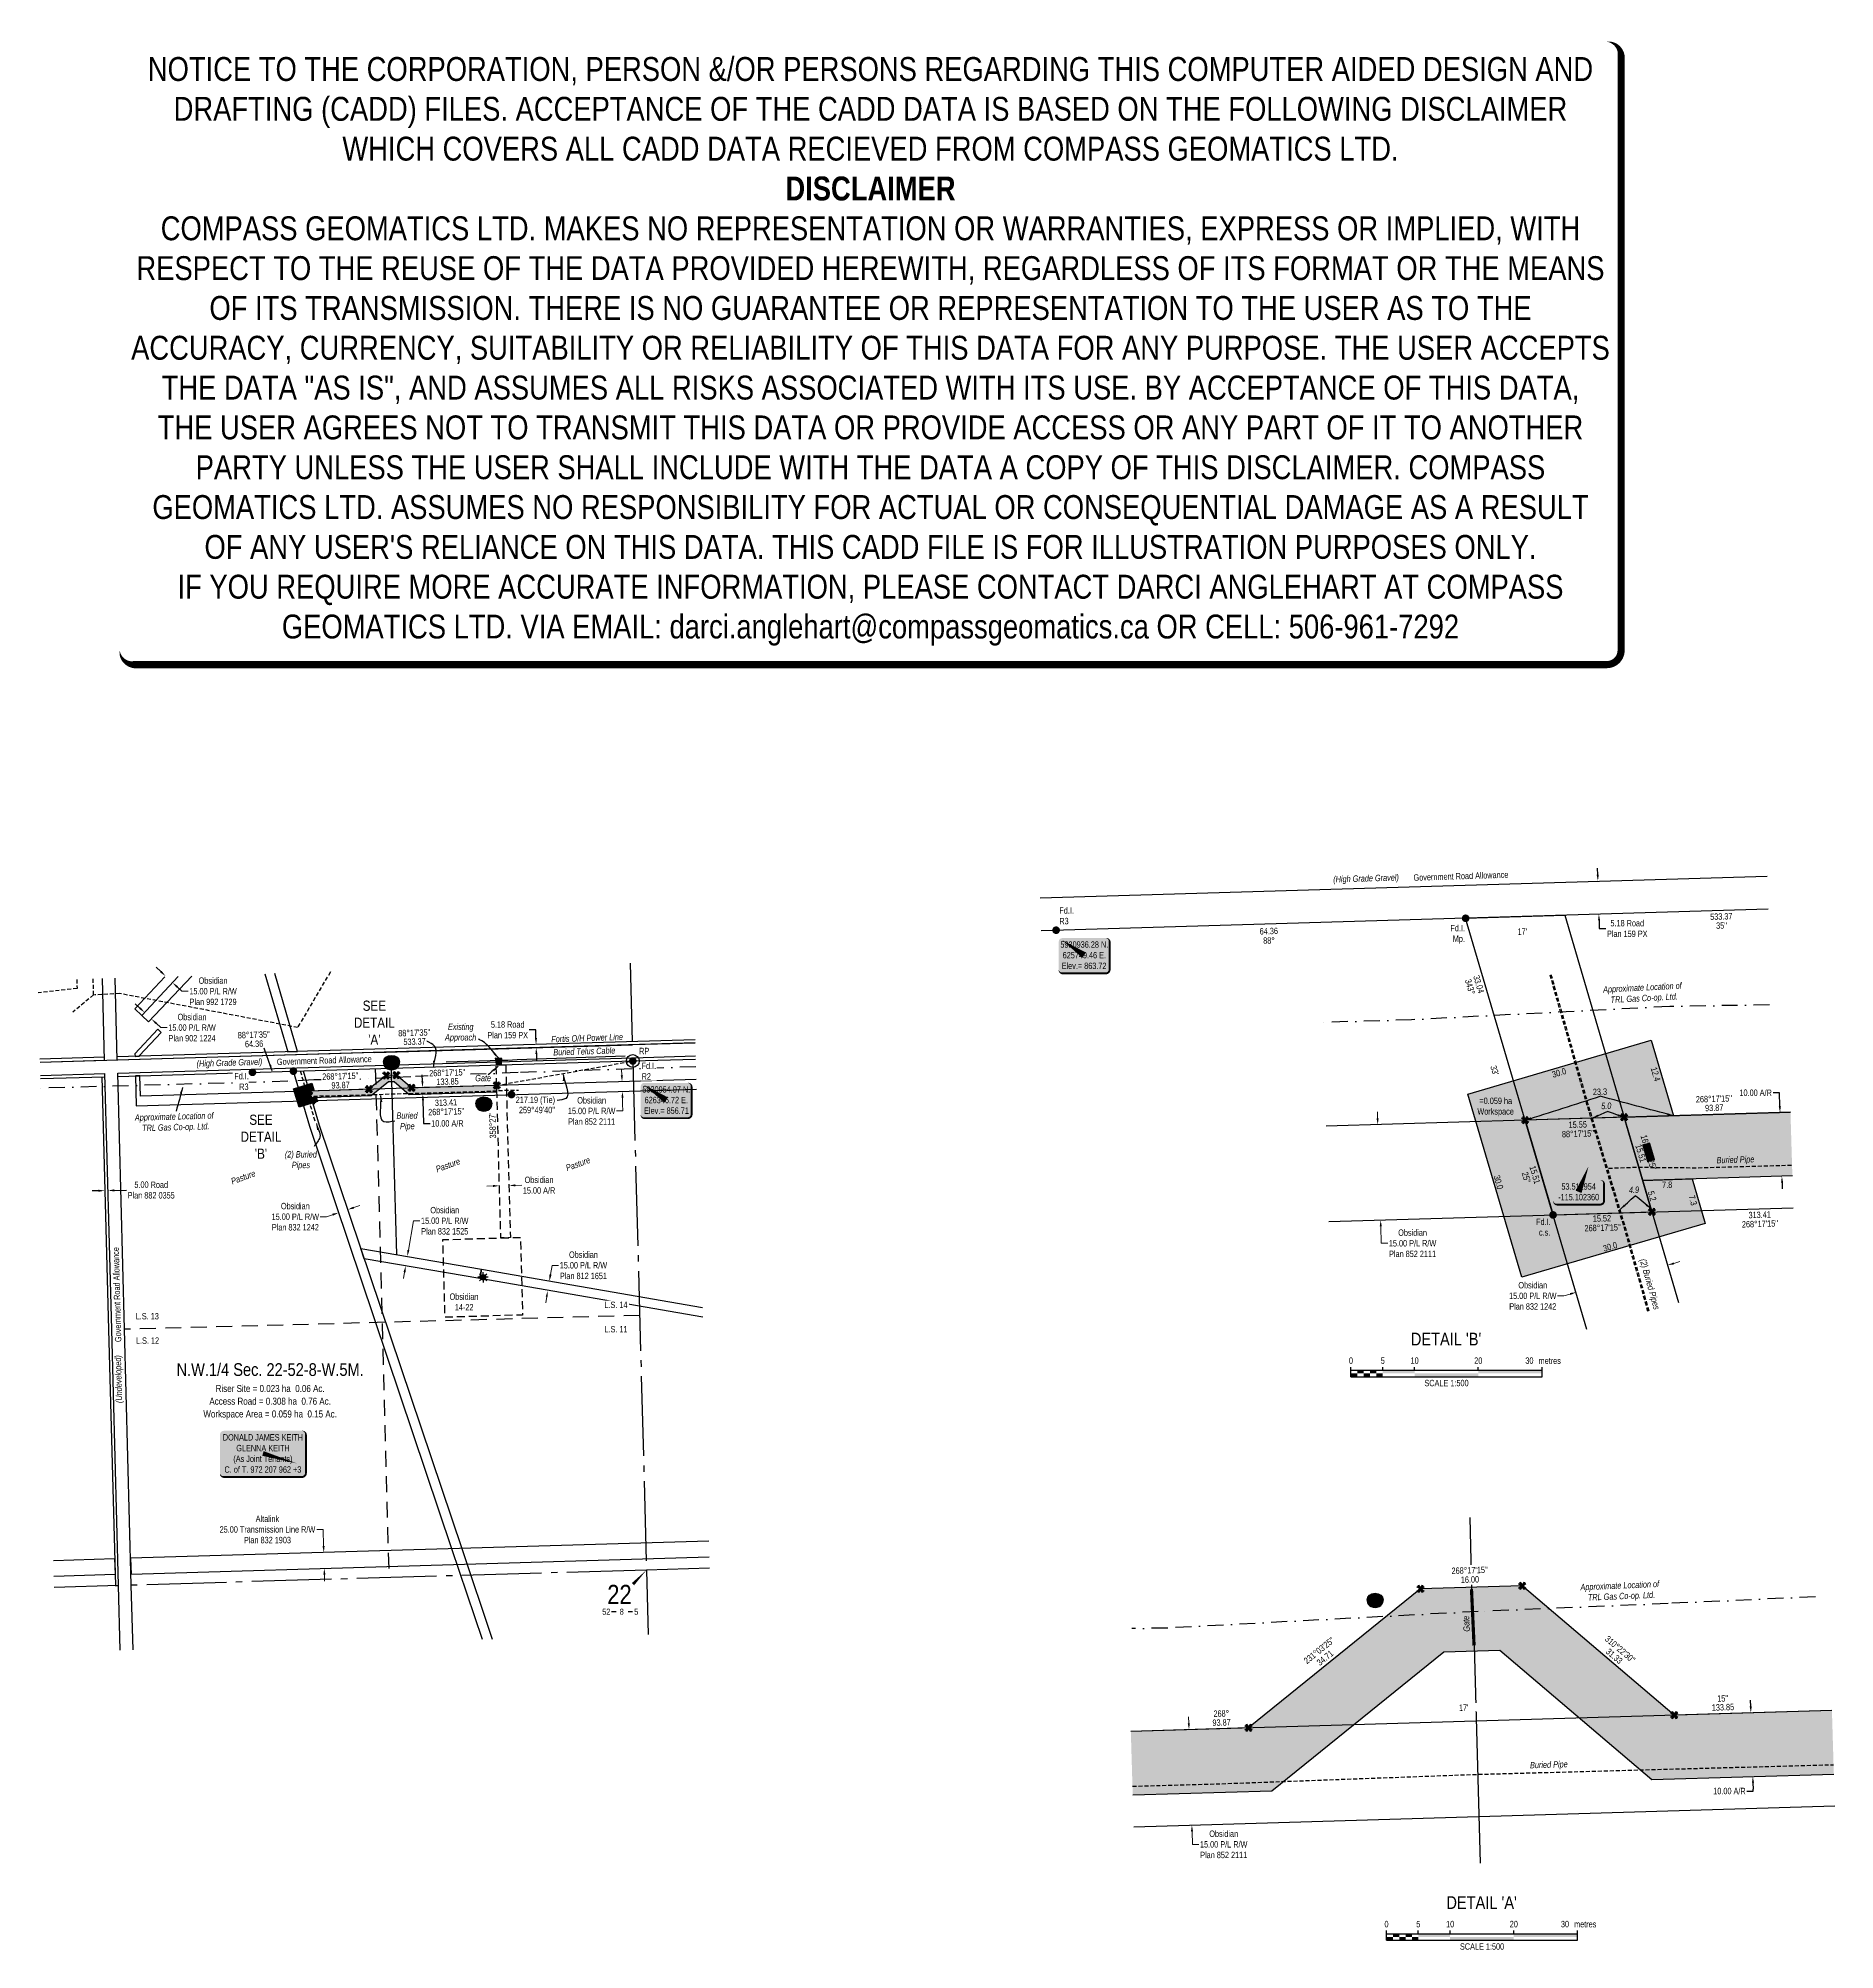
# Model space of a CAD drawing. Extents: x 625413 to 628234, y 5929559 to 5932559.
import ezdxf
from ezdxf.enums import TextEntityAlignment as Align

# ---------------------------------------------------------------- set-up
doc = ezdxf.new("R2010")
doc.units = 0
doc.header["$LTSCALE"] = 5
doc.header["$PDSIZE"] = 0.5
for name, pattern in [('DASHDOT', [10, 5, -2.5, 0, -2.5]), ('foc-ACCESSROAD', [3.75, 2.5, -1.25]), ('foc-LSD', [8, 5, -3]), ('foc-QUARTERLINE', [33, 25, -3, 2, -3]), ('foc-TIELINE', [1.875, 1.25, -0.625]), ('foc-TOPO', [1, 0.2, -0.8]), ('UG_PIPE', [1.875, 1.25, -0.625])]:
    doc.linetypes.add(name, pattern=pattern)
doc.layers.get('Defpoints').update_dxf_attribs({"color": 9})
for name, color, linetype in [('10', 1, 'Continuous'), ('35', 37, 'Continuous'), ('9', 3, 'Continuous'), ('AS-FENCE', 48, 'foc-FENCE'), ('AS-OWNER', 7, 'Continuous'), ('AS-PIPE-AG-CLIENT LOW PRESSURE', 182, 'Continuous'), ('AS-PIPE-UG', 44, 'UG_PIPE'), ('AS-PIPE-UG-CLIENT LOW PRESSURE', 182, 'DASHDOT'), ('AS-PIPE-UG-T', 44, 'Continuous'), ('AS-POWER', 104, 'foc-POWER'), ('AS-ROADS', 254, 'Continuous'), ('AS-TELEPHONE-T', 224, 'Continuous'), ('AS-TELUS', 224, 'foc-TEL'), ('C-AR', 13, 'foc-ACCESSROAD'), ('C-RW', 13, 'Continuous'), ('C-SYMBOL', 7, 'Continuous'), ('C-WS', 13, 'foc-ACCESSROAD'), ('C-WS-S', 13, 'Continuous'), ('DETAIL-T', 7, 'Continuous'), ('F-RW', 190, 'Continuous'), ('L-AREAREQUIRED', 7, 'Continuous'), ('L-AREAWORK', 5, 'Continuous'), ('L-BD', 7, 'Continuous'), ('L-MON', 1, 'Continuous'), ('L-MON-T', 1, 'Continuous'), ('L-ROAD-T', 7, 'Continuous'), ('L-SEC', 7, 'Continuous'), ('L-SECLBL', 7, 'Continuous'), ('L-SECQ', 8, 'foc-QUARTERLINE'), ('L-SECTION-LSD', 7, 'foc-LSD'), ('L-TIE', 7, 'foc-TIELINE'), ('L-TITLEDB', 4, 'Continuous'), ('L-TITLEDB-T', 4, 'Continuous'), ('P-CROSSINGS', 250, 'Continuous'), ('P-PROPOSED', 10, 'Continuous'), ('P-PROPOSED-H', 21, 'Continuous'), ('P-TEMP-H', 41, 'Continuous'), ('P-TEMP_WORKSPACE', 46, 'Continuous'), ('P-TXT', 4, 'Continuous'), ('T-GENERAL', 48, 'foc-TOPO')]:
    doc.layers.add(name, color=color, linetype=linetype)
for name, color, linetype, lineweight in [('AS-GENERAL', 48, 'Continuous', 18), ('C-AR-T', 13, 'Continuous', 9), ('C-RW-T', 13, 'Continuous', 9), ('C-WS-T', 13, 'Continuous', 9), ('F-RW-T', 190, 'Continuous', 9), ('P-TEMP-T', 46, 'Continuous', 18), ('T-TEXT', 48, 'Continuous', 18), ('T-TIE-T', 201, 'Continuous', 18)]:
    doc.layers.add(name, color=color, linetype=linetype, lineweight=lineweight)
doc.layers.add('DISCLAIMER', color=7, linetype='Continuous', plot=False)
doc.styles.add('100L', font='ARIALN.TTF', dxfattribs={"height": 11})
doc.styles.add('175L', font='ARIALN.TTF', dxfattribs={"height": 20})
doc.styles.add('60L', font='ARIALN.TTF', dxfattribs={"height": 7.35})
doc.styles.add('80', font='ARIALN.TTF', dxfattribs={"height": 10})
doc.styles.add('80CG', font='ARIALN.TTF', dxfattribs={"height": 10})
doc.styles.add('80L', font='ARIALN.TTF', dxfattribs={"height": 10})
doc.styles.add('80LS', font='ARIALNI.TTF', dxfattribs={"height": 10})
doc.styles.add('Crossing', font='ARIALN.TTF', dxfattribs={"height": 10})
doc.styles.add('foc-LtypeFont', font='ARIALN.TTF', dxfattribs={"height": 7.35})
doc.styles.add('SIMPLEX', font='ARIALN.TTF')
doc.linetypes.add('foc-FENCE', pattern='A,10,-1,["X",foc-LtypeFont,S=0.2,R=0,X=-0.625,Y=-0.75],-1.24', length=12.24)
doc.linetypes.add('foc-FENCE-NOLINE', pattern='A,0,-6,["X",foc-LtypeFont,S=0.2,R=0,X=-0.625,Y=-0.75],-6.24', length=12.24)
doc.linetypes.add('foc-POWER', pattern='A,6,-1,["P",foc-LtypeFont,S=0.2,R=0,X=-0.625,Y=-0.75],-1.24,4', length=12.24)
doc.linetypes.add('foc-TEL', pattern='A,2,-1,["T",foc-LtypeFont,S=0.2,R=0,X=-0.425,Y=-0.75],-1.24,8', length=12.24)
doc.linetypes.add('POWER', pattern='A,5,-1,["P",60L,S=0.2,R=0,X=-0.625,Y=-0.75],-1.24', length=7.24)
doc.dimstyles.new('Compass 5 000', dxfattribs={"dimscale": 5, "dimtxt": 9, "dimasz": 2, "dimexe": 0.2, "dimexo": 0.0625, "dimgap": 0.5, "dimtad": 0, "dimtih": 1, "dimtoh": 1, "dimzin": 0, "dimdsep": 46, "dimtxsty": '80CG', "dimcen": 0.1, "dimse1": 1, "dimse2": 1, "dimclrd": 256, "dimclrt": 256, "dimaunit": 1, "dimadec": 4, "dimazin": 0, "dimtfac": 0.06, "dimtofl": 0, "dimtmove": 0, "dimatfit": 1, "dimfxl": 0.2, "dimtolj": 1, "dimtzin": 0, "dimlwd": -1, "dimarcsym": 0})

msp = doc.modelspace()

# ---------------------------------------------------------------- texts
at = {"layer": 'AS-GENERAL', "char_height": 10, "attachment_point": 1, "style": '80L'}
for s, width, insert in [('\\pi4.666;{\\fArial Narrow|b0|i1|c0|p34;Existing\\P\\pi0.058226;Approach}', 48.86816, (626051.815, 5931012.909)), ('\\pi5.1682;{\\fArial Narrow|b0|i1|c0|p34;Gate}', 33.78122, (626094.123, 5930932.24))]:
    msp.add_mtext_dynamic_manual_height_columns(s, width=width, gutter_width=50, heights=[0], dxfattribs=dict(at, insert=insert))
at = {"layer": 'AS-GENERAL', "insert": (627651.225, 5930057.435), "char_height": 10, "attachment_point": 1, "rotation": 93.060768, "style": '80L'}
msp.add_mtext_dynamic_manual_height_columns('\\pi0.61009;{\\fArial Narrow|b0|i1|c0|p34;Gate}', width=24.66492, gutter_width=50, heights=[0], dxfattribs=at)
at = {"layer": 'AS-PIPE-UG-T', "char_height": 10, "attachment_point": 1, "style": '80L'}
for s, width, insert in [('\\pi0.30466;{\\fArial Narrow|b0|i1|c0|p34;Buried \\P\\pi5.847;Pipe}', 33.78122, (625975.356, 5930873.536)), ('\\pi0.53431;{\\fArial Narrow|b0|i1|c0|p34;(2) Buried\\P\\pi11.438;Pipes}', 50.95266, (625799.776, 5930812.557))]:
    msp.add_mtext_dynamic_manual_height_columns(s, width=width, gutter_width=50, heights=[0], dxfattribs=dict(at, insert=insert))
at = {"layer": 'AS-PIPE-UG-T', "insert": (628048.132, 5930803.387), "char_height": 10, "attachment_point": 1, "rotation": 1.597487, "style": '80L', "bg_fill": 1, "box_fill_scale": 1.15, "bg_fill_color": 21, "bg_fill_transparency": 0}
msp.add_mtext_dynamic_manual_height_columns('\\pi0.30892;{\\fArial Narrow|b0|i1|c0|p34;Buried Pipe}', width=59.05576, gutter_width=50, heights=[0], dxfattribs=at)
at = {"layer": 'AS-PIPE-UG-T', "char_height": 10, "attachment_point": 1, "style": '80L'}
for s, width, insert, rotation in [('\\pi0.34345;{\\fArial Narrow|b0|i1|c0|p34;(2) Buried Pipes}', 81.82605, (627937.423, 5930645.005), 285.818825), ('\\pi0.30892;{\\fArial Narrow|b0|i1|c0|p34;Buried Pipe}', 59.05576, (627755.156, 5929853.757), 1.597487)]:
    msp.add_mtext_dynamic_manual_height_columns(s, width=width, gutter_width=50, heights=[0], dxfattribs=dict(at, insert=insert, rotation=rotation))
at = {"layer": 'AS-POWER', "linetype": 'POWER', "insert": (626218.129, 5930993.312), "char_height": 9.99663, "attachment_point": 1, "rotation": 1.920249, "style": '80L'}
msp.add_mtext_dynamic_manual_height_columns('\\pi0.34509;{\\fArial Narrow|b0|i1|c0|p34;Fortis O/H Power Line}', width=112.50109, gutter_width=50, heights=[0], dxfattribs=at)
at = {"layer": 'AS-TELEPHONE-T', "insert": (626221.484, 5930972.614), "char_height": 9.99663, "attachment_point": 1, "rotation": 1.920249, "style": '80L'}
msp.add_mtext_dynamic_manual_height_columns('\\pi0.20951;{\\fArial Narrow|b0|i1|c0|p34;Buried Telus Cable}', width=97.0236, gutter_width=50, heights=[0], dxfattribs=at)
at = {"layer": 'C-SYMBOL', "color": 3, "style": '175L'}
msp.add_text('N.W.1/4 Sec. 22-52-8-W.5M.', height=19.99327, dxfattribs=at).set_placement((625777.227, 5930453.701), align=Align.BOTTOM_CENTER)
at = {"layer": 'C-WS-T', "insert": (626058.693, 5930589.158), "char_height": 9.99663, "attachment_point": 1, "style": '80L'}
msp.add_mtext_dynamic_manual_height_columns('\\pi0.34728;Obsidian\\P\\pi8.5301;14-22', width=44.51337, gutter_width=50, heights=[0], dxfattribs=at)
at = {"layer": 'DETAIL-T', "color": 3, "attachment_point": 5, "style": '80CG'}
for s, insert, char_height, width in [("SEE\\PDETAIL\\P'A'", (625940.866, 5931014.198), 15.9946, 63.6147), ("SEE\\PDETAIL\\P'B'", (625762.841, 5930835.196), 15.9946, 63.6147), ("DETAIL 'B'", (627623.786, 5930517.518), 19.9933, 235.86458), ("DETAIL 'A'", (627679.606, 5929633.068), 19.9933, 235.86458)]:
    msp.add_mtext(s, dxfattribs=dict(at, insert=insert, char_height=char_height, width=width))
at = {"layer": 'L-AREAREQUIRED', "color": 5, "style": '100L'}
msp.add_text('Riser Site = 0.023 ha  0.06 Ac.', height=10.9963, dxfattribs=at).set_placement((625777.227, 5930431.208), align=Align.BOTTOM_CENTER)
at = {"layer": 'L-AREAWORK', "color": 5, "style": '100L'}
for s, p in [('Workspace Area = 0.059 ha  0.15 Ac.', (625777.227, 5930391.222)), ('Access Road = 0.308 ha  0.76 Ac.', (625777.227, 5930411.215))]:
    msp.add_text(s, height=10.9963, dxfattribs=at).set_placement(p, align=Align.BOTTOM_CENTER)
at = {"layer": 'L-BD', "linetype": 'Continuous', "style": '80L'}
for s, height, rotation, p in [('533.37', 9.9966, 1.7114, (628055.939, 5931180.977)), ('64.36', 9.9933, 1.6637, (627345.412, 5931158.009)), ("17'", 9.9966, 1.7114, (627743.454, 5931157.218)), ("35''", 9.9966, 1.7114, (628056.365, 5931166.738)), ('88°', 9.9933, 1.6637, (627345.78, 5931143.264)), ('343°', 9.9966, 286.4262, (627661.495, 5931070.528)), ('33.04', 9.9966, 286.4262, (627675.159, 5931074.556)), ("88°17'35''", 9.9933, 1.6637, (625751.583, 5930995.245)), ('64.36', 9.9933, 1.6637, (625751.997, 5930981.011)), ("33'", 9.9966, 286.4262, (627700.099, 5930939.586)), ('313.41', 9.9966, 1.7124, (626053.354, 5930888.836)), ("268°17'15''", 9.99663, 1.7124, (626053.78, 5930874.598)), ("358°27'", 9.9966, 91.5445, (626126.592, 5930852.324)), ('15.55', 9.9966, 1.7124, (627830.52, 5930854.199)), ("88°17'15''", 9.9966, 1.7124, (627830.946, 5930839.96)), ('15.51', 9.9966, 286.4783, (627929.566, 5930809.176)), ('25"', 9.9966, 286.4262, (627749.644, 5930771.53)), ('15.51', 9.9966, 286.4262, (627763.308, 5930775.558)), ('15.52', 9.9966, 1.7124, (627868.525, 5930707.012)), ('313.41', 9.9966, 1.7124, (628116.256, 5930712.667)), ("268°17'15''", 9.99663, 1.7124, (628116.682, 5930698.428)), ("231°03'25''", 9.99663, 38.9426, (627424.261, 5930028.785)), ("310°22'30''", 9.99663, 319.6254, (627897.139, 5930030.743)), ('34.71', 9.9966, 38.9426, (627433.686, 5930017.123)), ('31.33', 9.9966, 319.6254, (627887.911, 5930019.89))]:
    msp.add_text(s, height=height, rotation=rotation, dxfattribs=at).set_placement(p, align=Align.MIDDLE)
at = {"layer": 'L-BD', "char_height": 9.99663, "attachment_point": 2, "style": '80L'}
for s, insert, width in [('217.19 (Tie)', (626193.748, 5930898.085), 61.15035), ("259°49'40''", (626196.264, 5930882.146), 57.66513)]:
    msp.add_mtext(s, dxfattribs=dict(at, insert=insert, width=width))
at = {"layer": 'L-BD', "linetype": 'Continuous', "insert": (627946.668, 5930812.061), "char_height": 9.99663, "width": 25.88726, "attachment_point": 2, "rotation": 286.4783, "style": '80L', "bg_fill": 1, "box_fill_scale": 1.15, "bg_fill_color": 21, "bg_fill_transparency": 0}
msp.add_mtext("163°33'25''", dxfattribs=at)
at = {"layer": 'L-BD', "linetype": 'Continuous', "insert": (627869.426, 5930697.424), "char_height": 9.99663, "width": 57.03412, "attachment_point": 2, "rotation": 1.7124, "style": '80L'}
msp.add_mtext("268°17'15''", dxfattribs=at)
at = {"layer": 'L-MON-T', "insert": (627764.024, 5930706.684), "char_height": 9.99663, "attachment_point": 1, "style": '80L'}
msp.add_mtext_dynamic_manual_height_columns('\\pi1.0689;Fd.I.\\P\\pi5.6444;c.s.', width=22.04407, gutter_width=50, heights=[0], dxfattribs=at)
at = {"layer": 'L-ROAD-T', "style": '80L'}
for rotation, p in [(1.850203, (627647.093, 5931244.304)), (1.850203, (625862.278, 5930955.032)), (91.524444, (625536.633, 5930587.377))]:
    msp.add_text('Government Road Allowance', height=10, rotation=rotation, dxfattribs=at).set_placement(p, align=Align.MIDDLE_CENTER)
at = {"layer": 'P-TEMP-T', "linetype": 'Continuous', "style": '80L'}
for s, rotation, p in [('30.0', 16.4262, (627801.241, 5930935.653)), ('12.4', 286.3841, (627952.968, 5930933.409)), ('23.3', 1.7124, (627865.47, 5930905.826)), ('30.0', 286.4262, (627706.165, 5930763.736)), ('5.2', 286.3841, (627947.367, 5930742.098)), ('7.8', 1.7134, (627970.917, 5930759.653)), ('7.3', 286.3841, (628011.388, 5930735.428)), ('30.0', 16.4262, (627881.436, 5930662.616))]:
    msp.add_text(s, height=9.9966, rotation=rotation, dxfattribs=at).set_placement(p, align=Align.MIDDLE)
at = {"layer": 'P-TEMP-T', "insert": (627667.2, 5930896.623), "char_height": 9.99663, "attachment_point": 1, "style": '80L'}
msp.add_mtext_dynamic_manual_height_columns('\\pi8.9607;=0.059 ha\\P\\pi5.7183;Workspace', width=68.06137, gutter_width=50, heights=[0], dxfattribs=at)
at = {"layer": 'T-GENERAL', "char_height": 10, "attachment_point": 1, "rotation": 20, "style": '80L'}
for insert in [(626036.175, 5930788.487), (626240.351, 5930790.536), (625714.627, 5930769.53)]:
    msp.add_mtext_dynamic_manual_height_columns('{\\fArial Narrow|b0|i1|c0|p34;Pasture}', width=39.29509, gutter_width=50, heights=[0], dxfattribs=dict(at, insert=insert))
at = {"layer": 'T-TEXT', "style": '80LS'}
msp.add_text('(High Grade Gravel)', height=9.99663, rotation=1.706295, dxfattribs=at).set_placement((627498.099, 5931240.823), align=Align.MIDDLE_CENTER)
at = {"layer": 'T-TIE-T', "style": '80LS'}
for s, p in [('5.0', (627875.297, 5930883.657)), ('4.9', (627918.907, 5930751.815))]:
    msp.add_text(s, height=9.9966, rotation=1.712362, dxfattribs=at).set_placement(p, align=Align.MIDDLE)

# ---------------------------------------------------------------- blocks, each defined once
blk = doc.blocks.new('L-SECLBL')
at = {"layer": '9', "color": 7}
for p, q in [((-5.1, -27.8), (-12.3, -27.8)), ((20.7, -27.8), (13.5, -27.8))]:
    blk.add_line(p, q, dxfattribs=at)
at = {"layer": '10', "color": 2, "style": 'SIMPLEX'}
blk.add_attdef('SEC', text='', height=30, dxfattribs=at).set_placement((0, 0), align=Align.MIDDLE)
at = {"layer": '10', "color": 5, "style": '80L'}
blk.add_attdef('TWP', text='', height=9.5, dxfattribs=at).set_placement((-14.4, -27.4), align=Align.MIDDLE_RIGHT)
blk.add_attdef('RGE', text='', height=9.5, dxfattribs=at).set_placement((3.6, -27.4), align=Align.MIDDLE_CENTER)
blk.add_attdef('MER', text='', height=9.5, dxfattribs=at).set_placement((23.2, -27.4), align=Align.MIDDLE_LEFT)
blk = doc.blocks.new('*D14')
at = {"layer": 'C-RW-T', "transparency": 16777216}
for p, q in [((625994.3, 5930657.2), (626002.3, 5930703.3)), ((626002.3, 5930703.3), (626012.3, 5930703.3)), ((625988.4, 5930622.7), (625986.7, 5930612.8))]:
    blk.add_line(p, q, dxfattribs=at)
for points in [[(625992.7, 5930657.5), (625996, 5930656.9), (625992.6, 5930647.3)], [(625986.7, 5930623), (625990, 5930622.4), (625990.1, 5930632.5)]]:
    blk.add_solid(points, dxfattribs=at)
at = {"layer": 'Defpoints', "color": 0, "transparency": 16777216}
for p in [(625992.6, 5930647.3), (626010.1, 5930629.1), (626012.7, 5930643.9)]:
    blk.add_point(p, dxfattribs=at)
at = {"layer": 'C-RW-T', "transparency": 16777216, "insert": (626051.4, 5930703.3), "char_height": 10, "attachment_point": 5, "style": '80CG'}
blk.add_mtext('\\A1;Obsidian\\P15.00 P/L R/W\\PPlan 832 1525', dxfattribs=at)
blk = doc.blocks.new('*D15')
at = {"layer": 'C-RW-T', "transparency": 16777216}
for p, q in [((626217.6, 5930618.7), (626220.1, 5930633.3)), ((626220.1, 5930633.3), (626230.1, 5930633.3)), ((626211.6, 5930584.2), (626209.9, 5930574.3))]:
    blk.add_line(p, q, dxfattribs=at)
for points in [[(626215.9, 5930619), (626219.2, 5930618.4), (626215.9, 5930608.8)], [(626210, 5930584.4), (626213.2, 5930583.9), (626213.3, 5930594)]]:
    blk.add_solid(points, dxfattribs=at)
at = {"layer": 'Defpoints', "color": 0, "transparency": 16777216}
for p in [(626209, 5930594.8), (626211.5, 5930609.6), (626215.9, 5930608.8)]:
    blk.add_point(p, dxfattribs=at)
at = {"layer": 'C-RW-T', "transparency": 16777216, "insert": (626269.2, 5930633.3), "char_height": 10, "attachment_point": 5, "style": '80CG'}
blk.add_mtext('\\A1;Obsidian\\P15.00 P/L R/W\\PPlan 812 1651', dxfattribs=at)
blk = doc.blocks.new('*D16')
at = {"layer": 'C-RW-T', "transparency": 16777216}
for p, q in [((625865.9, 5930709.6), (625855.9, 5930709.6)), ((625875.4, 5930712.8), (625865.9, 5930709.6)), ((625908.6, 5930724), (625918.1, 5930727.1))]:
    blk.add_line(p, q, dxfattribs=at)
for points in [[(625874.9, 5930714.4), (625875.9, 5930711.2), (625884.9, 5930716)], [(625908, 5930725.5), (625909.1, 5930722.4), (625899.1, 5930720.8)]]:
    blk.add_solid(points, dxfattribs=at)
at = {"layer": 'Defpoints', "color": 0, "transparency": 16777216}
for p in [(625899.1, 5930720.8), (625989, 5930406.4), (626003.2, 5930411.2)]:
    blk.add_point(p, dxfattribs=at)
at = {"layer": 'C-RW-T', "transparency": 16777216, "insert": (625816.8, 5930709.6), "char_height": 10, "attachment_point": 5, "style": '80CG'}
blk.add_mtext('\\A1;Obsidian\\P15.00 P/L R/W\\PPlan 832 1242', dxfattribs=at)
blk = doc.blocks.new('*D17')
at = {"layer": 'C-RW-T', "transparency": 16777216}
for p, q in [((625572.7, 5931037.2), (625565.4, 5931044)), ((625598.2, 5931013.2), (625605.5, 5931006.4)), ((625605.5, 5931006.4), (625615.5, 5931006.4))]:
    blk.add_line(p, q, dxfattribs=at)
for points in [[(625573.8, 5931038.4), (625571.5, 5931036), (625580, 5931030.3)], [(625599.3, 5931014.4), (625597.1, 5931012), (625590.9, 5931020.1)]]:
    blk.add_solid(points, dxfattribs=at)
at = {"layer": 'Defpoints', "color": 0, "transparency": 16777216}
for p in [(625591.2, 5931042.3), (625590.9, 5931020.1), (625602.2, 5931032.1)]:
    blk.add_point(p, dxfattribs=at)
at = {"layer": 'C-RW-T', "transparency": 16777216, "insert": (625654.6, 5931006.4), "char_height": 10, "attachment_point": 5, "style": '80CG'}
blk.add_mtext('\\A1;Obsidian\\P15.00 P/L R/W\\PPlan 902 1224', dxfattribs=at)
blk = doc.blocks.new('*D18')
at = {"layer": 'Defpoints', "color": 0, "transparency": 16777216}
for p in [(625832.3, 5930181.8), (625861.5, 5930182.7), (625833.1, 5930156.9)]:
    blk.add_point(p, dxfattribs=at)
at = {"layer": 'F-RW-T', "transparency": 16777216}
for p, q in [((625860.4, 5930218.7), (625850.4, 5930218.7)), ((625861.2, 5930192.7), (625860.4, 5930218.7)), ((625862.5, 5930147.7), (625862.8, 5930137.7))]:
    blk.add_line(p, q, dxfattribs=at)
for points in [[(625862.8, 5930192.7), (625859.5, 5930192.6), (625861.5, 5930182.7)], [(625864.2, 5930147.8), (625860.8, 5930147.7), (625862.2, 5930157.7)]]:
    blk.add_solid(points, dxfattribs=at)
at = {"layer": 'F-RW-T', "transparency": 16777216, "insert": (625773, 5930218.7), "char_height": 10, "attachment_point": 5, "style": '80CG'}
blk.add_mtext('\\A1;Altalink\\P25.00 Transmission Line R/W\\PPlan 832 1903', dxfattribs=at)
blk = doc.blocks.new('*D19')
at = {"layer": 'C-RW-T', "transparency": 16777216}
for p, q in [((626329.5, 5930931.4), (626329.2, 5930941.4)), ((626330.6, 5930896.4), (626330.8, 5930886.4)), ((626331.2, 5930875.6), (626330.8, 5930886.4)), ((626321.2, 5930875.6), (626331.2, 5930875.6))]:
    blk.add_line(p, q, dxfattribs=at)
for points in [[(626331.2, 5930931.5), (626327.9, 5930931.4), (626329.8, 5930921.4)], [(626332.2, 5930896.5), (626328.9, 5930896.4), (626330.3, 5930906.4)]]:
    blk.add_solid(points, dxfattribs=at)
at = {"layer": 'Defpoints', "color": 0, "transparency": 16777216}
for p in [(625973.2, 5930910.9), (625973.7, 5930896), (626330.3, 5930906.4)]:
    blk.add_point(p, dxfattribs=at)
at = {"layer": 'C-RW-T', "transparency": 16777216, "insert": (626282.1, 5930875.6), "char_height": 10, "attachment_point": 5, "style": '80CG'}
blk.add_mtext('\\A1;Obsidian\\P15.00 P/L R/W\\PPlan 852 2111', dxfattribs=at)
blk = doc.blocks.new('*D20')
at = {"layer": 'C-RW-T', "transparency": 16777216}
for p, q in [((625605.7, 5931094.3), (625598.4, 5931101.1)), ((625631.3, 5931070.4), (625638.5, 5931063.5)), ((625638.5, 5931063.5), (625648.5, 5931063.5))]:
    blk.add_line(p, q, dxfattribs=at)
for points in [[(625606.9, 5931095.5), (625604.6, 5931093.1), (625613, 5931087.5)], [(625632.4, 5931071.6), (625630.1, 5931069.2), (625624, 5931077.2)]]:
    blk.add_solid(points, dxfattribs=at)
at = {"layer": 'Defpoints', "color": 0, "transparency": 16777216}
for p in [(625608.3, 5931082.4), (625619.2, 5931072.1), (625624, 5931077.2)]:
    blk.add_point(p, dxfattribs=at)
at = {"layer": 'C-RW-T', "transparency": 16777216, "insert": (625687.6, 5931063.5), "char_height": 10, "attachment_point": 5, "style": '80CG'}
blk.add_mtext('\\A1;Obsidian\\P15.00 P/L R/W\\PPlan 992 1729', dxfattribs=at)
blk = doc.blocks.new('GAS')
h = blk.add_hatch(color=255)
h.dxf.hatch_style = 1
edge = h.paths.add_edge_path()
edge.add_arc((0, 0), 0.9, 0, 360)
for p, q in [((-0.81, 0), (-1.62, 0)), ((-0.57, 0.57), (-1.14, 1.14)), ((0, 0.81), (0, 1.62)), ((0.57, 0.57), (1.14, 1.14)), ((1.62, 0), (0.81, 0)), ((-0.57, -0.57), (-1.14, -1.14)), ((0, -0.81), (0, -1.62)), ((1.14, -1.14), (0.57, -0.57))]:
    blk.add_line(p, q)
blk.add_circle((0, 0), 0.8)
blk = doc.blocks.new('TEMP')
h = blk.add_hatch(color=255)
h.dxf.hatch_style = 1
h.paths.add_polyline_path([(0, 0.25), (-0.67, 1.15), (-0.67, 0.67), (-1.15, 0.67), (-0.25, 0), (-1.15, -0.67), (-0.67, -0.67), (-0.67, -1.15), (0, -0.25), (0.67, -1.15), (0.67, -0.67), (1.15, -0.67), (0.25, 0), (1.15, 0.67), (0.67, 0.67), (0.67, 1.15)])
h.paths.add_polyline_path([(0.57, 0.85), (0.57, 0.57), (0.85, 0.57), (0.08, 0), (0.85, -0.57), (0.57, -0.57), (0.57, -0.85), (0, -0.08), (-0.57, -0.85), (-0.57, -0.57), (-0.85, -0.57), (-0.08, 0), (-0.85, 0.57), (-0.57, 0.57), (-0.57, 0.85), (0, 0.08)], flags=16)
h = blk.add_hatch(color=1)
h.dxf.hatch_style = 1
h.paths.add_polyline_path([(0, 0.08), (-0.57, 0.85), (-0.57, 0.57), (-0.85, 0.57), (-0.08, 0), (-0.85, -0.57), (-0.57, -0.57), (-0.57, -0.85), (0, -0.08), (0.57, -0.85), (0.57, -0.57), (0.85, -0.57), (0.08, 0), (0.85, 0.57), (0.57, 0.57), (0.57, 0.85)])
at = {"color": 1}
for p, q in [((-0.08, 0), (0.08, 0)), ((0, 0.08), (0, -0.08))]:
    blk.add_line(p, q, dxfattribs=at)
at = {"color": 255, "flags": 128}
blk.add_lwpolyline([(-0.25, 0), (-1.15, 0.67), (-0.67, 0.67), (-0.67, 1.15), (0, 0.25), (0.67, 1.15), (0.67, 0.67), (1.15, 0.67), (0.25, 0), (1.15, -0.67), (0.67, -0.67), (0.67, -1.15), (0, -0.25), (-0.67, -1.15), (-0.67, -0.67), (-1.15, -0.67)], close=True, dxfattribs=at)
at = {"color": 1, "flags": 128}
blk.add_lwpolyline([(-0.08, 0), (-0.85, 0.57), (-0.57, 0.57), (-0.57, 0.85), (0, 0.08), (0.57, 0.85), (0.57, 0.57), (0.85, 0.57), (0.08, 0), (0.85, -0.57), (0.57, -0.57), (0.57, -0.85), (0, -0.08), (-0.57, -0.85), (-0.57, -0.57), (-0.85, -0.57)], close=True, dxfattribs=at)
blk = doc.blocks.new('*D21')
at = {"layer": 'C-AR-T', "transparency": 16777216}
for p, q in [((626127.3, 5930757.9), (626117.3, 5930757.6)), ((626162.3, 5930758.8), (626172.3, 5930759.1))]:
    blk.add_line(p, q, dxfattribs=at)
for points in [[(626127.2, 5930759.6), (626127.3, 5930756.2), (626137.3, 5930758.2)], [(626162.2, 5930760.5), (626162.3, 5930757.2), (626152.3, 5930758.6)]]:
    blk.add_solid(points, dxfattribs=at)
at = {"layer": 'Defpoints', "color": 0, "transparency": 16777216}
for p in [(626137.3, 5930758.1), (626152.3, 5930758.6), (626152.3, 5930758.5)]:
    blk.add_point(p, dxfattribs=at)
at = {"layer": 'C-AR-T', "transparency": 16777216, "insert": (626199.5, 5930759.1), "char_height": 10, "attachment_point": 5, "style": '80CG'}
blk.add_mtext('\\A1;Obsidian\\P15.00 A/R', dxfattribs=at)
blk = doc.blocks.new('*U22')
at = {"layer": '35', "color": 3}
blk.add_circle((0, 0), 10, dxfattribs=at)
at = {"layer": '35', "color": 3, "style": '80'}
blk.add_attdef('RP_001', (9.9, 10.7), '', height=10, dxfattribs=at)
blk = doc.blocks.new('*U23')
h = blk.add_hatch(color=59)
edge = h.paths.add_edge_path()
edge.add_line((-61.5, -37), (61.5, -37))
edge.add_arc((61.5, -31), 6, 270, 360)
edge.add_line((67.5, -31), (67.5, 29.5))
edge.add_arc((61.5, 29.5), 6, 0, 90)
edge.add_line((61.5, 35.5), (-61.5, 35.5))
edge.add_arc((-61.5, 29.5), 6, 90, 180)
edge.add_line((-67.5, 29.5), (-67.5, -31))
edge.add_arc((-61.5, -31), 6, 180, 270)
at = {"color": 1, "flags": 128}
blk.add_lwpolyline([(-61.5, -37, 3, 3, 0), (61.5, -37, 3, 3, 0.414214), (67.5, -31, 3, 3, 0), (67.5, 29.5, 3, 0, 0.414214), (61.5, 35.5, 0, 0, 0), (-61.5, 35.5, 0, 0, 0.414214), (-67.5, 29.5, 0, 0, 0), (-67.5, -31, 0, 3, 0.414214)], format="xyseb", close=True, dxfattribs=at)
blk.add_lwpolyline([(53.4, -15.7, 0, 7.5, 0), (0, 0, 0, 0, 0)], format="xyseb", dxfattribs=at)
at = {"color": 1, "style": '80'}
blk.add_attdef('ENTER_TEXT_001', (-36, -5), '', height=10, dxfattribs=at)
blk = doc.blocks.new('*D24')
at = {"layer": 'Defpoints', "color": 0, "linetype": 'Continuous', "transparency": 16777216}
for p in [(626016.9, 5930902.2), (626031.4, 5930912.7), (626031.7, 5930902.7)]:
    blk.add_point(p, dxfattribs=at)
at = {"layer": 'P-TXT', "transparency": 16777216}
for p, q in [((626016.3, 5930922.2), (626016, 5930932.2)), ((626017.2, 5930892.3), (626018.3, 5930856.1)), ((626018.3, 5930856.1), (626028.3, 5930856.1))]:
    blk.add_line(p, q, dxfattribs=at)
at = {"layer": 'P-TXT', "linetype": 'Continuous', "transparency": 16777216}
for points in [[(626018, 5930922.3), (626014.7, 5930922.2), (626016.6, 5930912.2)], [(626018.9, 5930892.3), (626015.6, 5930892.2), (626016.9, 5930902.2)]]:
    blk.add_solid(points, dxfattribs=at)
at = {"layer": 'P-TXT', "linetype": 'Continuous', "transparency": 16777216, "insert": (626055.6, 5930856.1), "char_height": 10, "attachment_point": 5, "style": '80CG'}
blk.add_mtext('\\A1;10.00 A/R', dxfattribs=at)
blk = doc.blocks.new('*U25')
at = {"color": 0}
for p, q in [((-150, 0), (-150, 15)), ((-150, 10), (150.2, 10)), ((-150, 0), (150.2, 0)), ((-100, 10), (-100, 15)), ((-50, 10), (-50, 15)), ((50, 10), (50, 15)), ((150.2, 0), (150.2, 15))]:
    blk.add_line(p, q, dxfattribs=at)
for points in [[(-150, 5), (-140, 5), (-150, 0), (-140, 0)], [(-140, 10), (-130, 10), (-140, 5), (-130, 5)], [(-130, 5), (-120, 5), (-130, 0), (-120, 0)], [(-120, 10), (-110, 10), (-120, 5), (-110, 5)], [(-110, 5), (-100, 5), (-110, 0), (-100, 0)], [(-100, 10), (-50, 10), (-100, 5), (-50, 5)], [(-50, 5), (50, 5), (-50, 0), (50, 0)], [(50, 10), (150.2, 10), (50, 5), (150.2, 5)]]:
    blk.add_solid(points, dxfattribs=at)
at = {"color": 0, "style": '80'}
blk.add_text('metres', height=10, dxfattribs=at).set_placement((162.2, 20), align=Align.CENTER)
at = {"color": 0, "char_height": 10, "style": '80'}
for s, insert, attachment_point in [('0', (-150, 30.2), 2), ('5', (-100, 30.2), 2), ('10', (-50, 30.2), 2), ('20', (50, 30.2), 2), ('30', (136.7, 30.2), 3), ('SCALE 1:500', (0.1, -5), 2)]:
    blk.add_mtext(s, dxfattribs=dict(at, insert=insert, attachment_point=attachment_point))
blk = doc.blocks.new('*D26')
at = {"layer": 'C-RW-T', "transparency": 16777216}
for p, q in [((627516.2, 5930864.2), (627515.9, 5930874.2)), ((627521.3, 5930694.4), (627522.1, 5930667.9)), ((627522.1, 5930667.9), (627532.1, 5930667.9))]:
    blk.add_line(p, q, dxfattribs=at)
at = {"layer": 'C-RW-T', "linetype": 'Continuous', "transparency": 16777216}
for points in [[(627517.9, 5930864.3), (627514.5, 5930864.2), (627516.5, 5930854.3)], [(627522.9, 5930694.4), (627519.6, 5930694.3), (627521, 5930704.4)]]:
    blk.add_solid(points, dxfattribs=at)
at = {"layer": 'Defpoints', "color": 0, "linetype": 'Continuous', "transparency": 16777216}
for p in [(627495.8, 5930853.6), (627500.3, 5930703.8), (627521, 5930704.4)]:
    blk.add_point(p, dxfattribs=at)
at = {"layer": 'C-RW-T', "linetype": 'Continuous', "transparency": 16777216, "insert": (627571.2, 5930667.9), "char_height": 10, "attachment_point": 5, "style": '80CG'}
blk.add_mtext('\\A1;Obsidian\\P15.00 P/L R/W\\PPlan 852 2111', dxfattribs=at)
blk = doc.blocks.new('*D27')
at = {"layer": 'Defpoints', "color": 0, "linetype": 'Continuous', "transparency": 16777216}
for p in [(628140.4, 5930872.9), (628148.2, 5930873.1), (628143.3, 5930773)]:
    blk.add_point(p, dxfattribs=at)
at = {"layer": 'P-TXT', "transparency": 16777216}
for p, q in [((628147.2, 5930904.2), (628137.2, 5930904.2)), ((628147.9, 5930883.1), (628147.2, 5930904.2)), ((628151.4, 5930763.2), (628151.7, 5930753.2))]:
    blk.add_line(p, q, dxfattribs=at)
at = {"layer": 'P-TXT', "linetype": 'Continuous', "transparency": 16777216}
for points in [[(628149.5, 5930883.2), (628146.2, 5930883.1), (628148.2, 5930873.1)], [(628153.1, 5930763.3), (628149.8, 5930763.2), (628151.1, 5930773.2)]]:
    blk.add_solid(points, dxfattribs=at)
at = {"layer": 'P-TXT', "linetype": 'Continuous', "transparency": 16777216, "insert": (628109.9, 5930904.2), "char_height": 10, "attachment_point": 5, "style": '80CG'}
blk.add_mtext('\\A1;10.00 A/R', dxfattribs=at)
blk = doc.blocks.new('*D28')
at = {"layer": 'C-RW-T', "transparency": 16777216}
for p, q in [((627981.5, 5930636.4), (627991.1, 5930639.3)), ((627818.5, 5930588.3), (627808.9, 5930585.4)), ((627808.9, 5930585.4), (627798.9, 5930585.4))]:
    blk.add_line(p, q, dxfattribs=at)
at = {"layer": 'C-RW-T', "linetype": 'Continuous', "transparency": 16777216}
for points in [[(627981, 5930638), (627982, 5930634.8), (627971.9, 5930633.6)], [(627818.1, 5930589.9), (627819, 5930586.7), (627828.1, 5930591.1)]]:
    blk.add_solid(points, dxfattribs=at)
at = {"layer": 'Defpoints', "color": 0, "linetype": 'Continuous', "transparency": 16777216}
for p in [(627974.6, 5930624.4), (627828.1, 5930591.1), (627830.9, 5930581.8)]:
    blk.add_point(p, dxfattribs=at)
at = {"layer": 'C-RW-T', "linetype": 'Continuous', "transparency": 16777216, "insert": (627759.9, 5930585.4), "char_height": 10, "attachment_point": 5, "style": '80CG'}
blk.add_mtext('\\A1;Obsidian\\P15.00 P/L R/W\\PPlan 832 1242', dxfattribs=at)
blk = doc.blocks.new('*D29')
at = {"layer": 'Defpoints', "color": 0, "linetype": 'Continuous', "transparency": 16777216}
for p in [(628102.4, 5929930.9), (628195.5, 5929933.7), (628198.5, 5929833.8)]:
    blk.add_point(p, dxfattribs=at)
at = {"layer": 'P-TXT', "transparency": 16777216}
for p, q in [((628102.1, 5929940.9), (628101.8, 5929950.9)), ((628096.1, 5929808.1), (628106.1, 5929808.1)), ((628105.7, 5929821), (628106, 5929811)), ((628106.1, 5929808.1), (628106, 5929811))]:
    blk.add_line(p, q, dxfattribs=at)
at = {"layer": 'P-TXT', "linetype": 'Continuous', "transparency": 16777216}
for points in [[(628103.8, 5929941), (628100.5, 5929940.9), (628102.4, 5929930.9)], [(628107.4, 5929821.1), (628104.1, 5929821), (628105.4, 5929831)]]:
    blk.add_solid(points, dxfattribs=at)
at = {"layer": 'P-TXT', "linetype": 'Continuous', "transparency": 16777216, "insert": (628068.8, 5929808.1), "char_height": 10, "attachment_point": 5, "style": '80CG'}
blk.add_mtext('\\A1;10.00 A/R', dxfattribs=at)
blk = doc.blocks.new('*D30')
at = {"layer": 'C-RW-T', "transparency": 16777216}
for p, q in [((627219.8, 5929914.6), (627219.5, 5929924.6)), ((627224.9, 5929744.7), (627225.5, 5929724.4)), ((627225.5, 5929724.4), (627235.5, 5929724.4))]:
    blk.add_line(p, q, dxfattribs=at)
at = {"layer": 'C-RW-T', "linetype": 'Continuous', "transparency": 16777216}
for points in [[(627221.5, 5929914.6), (627218.1, 5929914.5), (627220.1, 5929904.6)], [(627226.5, 5929744.7), (627223.2, 5929744.6), (627224.6, 5929754.7)]]:
    blk.add_solid(points, dxfattribs=at)
at = {"layer": 'Defpoints', "color": 0, "linetype": 'Continuous', "transparency": 16777216}
for p in [(627145.5, 5929902.3), (627150, 5929752.5), (627224.6, 5929754.7)]:
    blk.add_point(p, dxfattribs=at)
at = {"layer": 'C-RW-T', "linetype": 'Continuous', "transparency": 16777216, "insert": (627274.6, 5929724.4), "char_height": 10, "attachment_point": 5, "style": '80CG'}
blk.add_mtext('\\A1;Obsidian\\P15.00 P/L R/W\\PPlan 852 2111', dxfattribs=at)
blk = doc.blocks.new('xing2')
h = blk.add_hatch(color=50)
h.dxf.hatch_style = 1
edge = h.paths.add_edge_path()
edge.add_ellipse((0, 0), major_axis=(-12.5, 0), ratio=0.816297, start_angle=0, end_angle=360)
h = blk.add_hatch(color=250)
h.dxf.hatch_style = 1
edge = h.paths.add_edge_path()
edge.add_ellipse((0, -2), major_axis=(-12.5, 0), ratio=0.816297, start_angle=0, end_angle=180)
edge.add_line((12.5, -2), (12.5, 0))
edge.add_ellipse((0, 0), major_axis=(-12.5, 0), ratio=0.816297, start_angle=0, end_angle=180, ccw=False)
edge.add_line((-12.5, 0), (-12.5, -2))
at = {"color": 250}
blk.add_ellipse((0, 0), major_axis=(-12.5, 0), ratio=0.816297, dxfattribs=at)
blk.add_ellipse((0, -2), major_axis=(-12.5, 0), ratio=0.816297, start_param=0, end_param=3.141593, dxfattribs=at)
at = {"color": 250, "style": 'Crossing'}
blk.add_attdef('CROSSING', text='', height=9, dxfattribs=at).set_placement((0.1, 0), align=Align.MIDDLE_CENTER)
at = {"color": 250, "style": 'Crossing', "flags": 1}
for tag, p in [('DESCRIPTION', (0.1, -25.8)), ('OWNER', (0.1, -12.5)), ('LOCATION', (0.1, -39.3)), ('DWG_REF', (0.1, -52.8))]:
    blk.add_attdef(tag, text='', height=9, dxfattribs=at).set_placement(p, align=Align.MIDDLE_CENTER)
blk = doc.blocks.new('fdia')
at = {"color": 255, "const_width": 1}
blk.add_lwpolyline([(-0.5, 0, 1), (0.5, 0, 1)], format="xyb", close=True, dxfattribs=at)
blk = doc.blocks.new('Fdiaa')
blk.add_blockref('fdia', (0, 0))
blk = doc.blocks.new('fdib')
at = {"color": 1, "const_width": 1.6}
blk.add_lwpolyline([(-0.4, 0, 1), (0.4, 0, 1)], format="xyb", close=True, dxfattribs=at)
at = {"color": 1}
blk.add_circle((0, 0), 0.8, dxfattribs=at)
blk = doc.blocks.new('Fdibb')
blk.add_blockref('fdib', (0, 0))
blk = doc.blocks.new('fdicc')
for name in ['Fdibb', 'Fdiaa']:
    blk.add_blockref(name, (0, 0))
blk = doc.blocks.new('FDI')
blk.add_blockref('fdicc', (0, 0))
blk = doc.blocks.new('*U31')
h = blk.add_hatch(color=254)
edge = h.paths.add_edge_path()
edge.add_line((-34, -28.5), (34, -28.5))
edge.add_arc((34, -22.5), 6, 270, 360)
edge.add_line((40, -22.5), (40, 21))
edge.add_arc((34, 21), 6, 0, 90)
edge.add_line((34, 27), (-34, 27))
edge.add_arc((-34, 21), 6, 90, 180)
edge.add_line((-40, 21), (-40, -22.5))
edge.add_arc((-34, -22.5), 6, 180, 270)
at = {"color": 1, "flags": 128}
blk.add_lwpolyline([(-34, -28.5, 3, 3, 0), (34, -28.5, 3, 3, 0.414214), (40, -22.5, 3, 3, 0), (40, 21, 3, 0, 0.414214), (34, 27, 0, 0, 0), (-34, 27, 0, 0, 0.414214), (-40, 21, 0, 0, 0), (-40, -22.5, 0, 3, 0.414214)], format="xyseb", close=True, dxfattribs=at)
blk.add_lwpolyline([(-34.7, 23.8, 0, 10, 0), (0, 0, 5, 5, 0)], format="xyseb", dxfattribs=at)
at = {"color": 1, "style": '80'}
blk.add_attdef('ENTER_TEXT_001', (-36, -5), '', height=10, dxfattribs=at)
blk = doc.blocks.new('*D32')
at = {"layer": 'Defpoints', "color": 0, "transparency": 16777216}
for p in [(625517.4, 5930757.8), (625522.4, 5930758), (625522.6, 5930750.7)]:
    blk.add_point(p, dxfattribs=at)
at = {"layer": 'L-TITLEDB-T', "transparency": 16777216}
for p, q in [((625507.6, 5930750.3), (625497.6, 5930750.1)), ((625532.6, 5930751), (625551.8, 5930751.5))]:
    blk.add_line(p, q, dxfattribs=at)
for points in [[(625507.6, 5930752), (625507.7, 5930748.7), (625517.6, 5930750.6)], [(625532.6, 5930752.7), (625532.7, 5930749.3), (625522.6, 5930750.7)]]:
    blk.add_solid(points, dxfattribs=at)
at = {"layer": 'L-TITLEDB-T', "transparency": 16777216, "insert": (625590.5, 5930751.5), "char_height": 10, "attachment_point": 5, "style": '80CG'}
blk.add_mtext('\\A1;5.00 Road\\PPlan 882 0355', dxfattribs=at)
blk = doc.blocks.new('*D33')
at = {"layer": 'Defpoints', "color": 0, "linetype": 'Continuous', "transparency": 16777216}
for p in [(627215, 5931217.2), (627216.5, 5931165.5), (627863.7, 5931184.8)]:
    blk.add_point(p, dxfattribs=at)
at = {"layer": 'L-TITLEDB-T', "transparency": 16777216}
for p, q in [((627861.9, 5931246.5), (627861.6, 5931256.5)), ((627864, 5931174.8), (627864.4, 5931162)), ((627864.4, 5931162), (627874.4, 5931162))]:
    blk.add_line(p, q, dxfattribs=at)
at = {"layer": 'L-TITLEDB-T', "linetype": 'Continuous', "transparency": 16777216}
for points in [[(627863.6, 5931246.6), (627860.2, 5931246.5), (627862.2, 5931236.5)], [(627865.7, 5931174.8), (627862.4, 5931174.7), (627863.7, 5931184.8)]]:
    blk.add_solid(points, dxfattribs=at)
at = {"layer": 'L-TITLEDB-T', "linetype": 'Continuous', "transparency": 16777216, "insert": (627908.3, 5931162), "char_height": 10, "attachment_point": 5, "style": '80CG'}
blk.add_mtext('\\A1;5.18 Road\\PPlan 159 PX', dxfattribs=at)
blk = doc.blocks.new('*D34')
at = {"layer": 'Defpoints', "color": 0, "linetype": 'Continuous', "transparency": 16777216}
for p in [(626192.1, 5930979.9), (626194.9, 5930980), (626192.2, 5930974.8)]:
    blk.add_point(p, dxfattribs=at)
at = {"layer": 'L-TITLEDB-T', "transparency": 16777216}
for p, q in [((626194.2, 5931002.9), (626184.2, 5931002.9)), ((626194.6, 5930990), (626194.2, 5931002.9)), ((626195.3, 5930964.9), (626195.6, 5930954.9))]:
    blk.add_line(p, q, dxfattribs=at)
at = {"layer": 'L-TITLEDB-T', "linetype": 'Continuous', "transparency": 16777216}
for points in [[(626196.2, 5930990.1), (626192.9, 5930990), (626194.9, 5930980)], [(626197, 5930964.9), (626193.7, 5930964.8), (626195, 5930974.9)]]:
    blk.add_solid(points, dxfattribs=at)
at = {"layer": 'L-TITLEDB-T', "linetype": 'Continuous', "transparency": 16777216, "insert": (626150.3, 5931002.9), "char_height": 10, "attachment_point": 5, "style": '80CG'}
blk.add_mtext('\\A1;5.18 Road\\PPlan 159 PX', dxfattribs=at)
blk = doc.blocks.new('*U35')
at = {"color": 0}
for p, q in [((-150, 0), (-150, 15)), ((-150, 10), (150.2, 10)), ((-150, 0), (150.2, 0)), ((-100, 10), (-100, 15)), ((-50, 10), (-50, 15)), ((50, 10), (50, 15)), ((150.2, 0), (150.2, 15))]:
    blk.add_line(p, q, dxfattribs=at)
for points in [[(-150, 5), (-140, 5), (-150, 0), (-140, 0)], [(-140, 10), (-130, 10), (-140, 5), (-130, 5)], [(-130, 5), (-120, 5), (-130, 0), (-120, 0)], [(-120, 10), (-110, 10), (-120, 5), (-110, 5)], [(-110, 5), (-100, 5), (-110, 0), (-100, 0)], [(-100, 10), (-50, 10), (-100, 5), (-50, 5)], [(-50, 5), (50, 5), (-50, 0), (50, 0)], [(50, 10), (150.2, 10), (50, 5), (150.2, 5)]]:
    blk.add_solid(points, dxfattribs=at)
at = {"color": 0, "style": '80'}
blk.add_text('metres', height=10, dxfattribs=at).set_placement((162.2, 20), align=Align.CENTER)
at = {"color": 0, "char_height": 10, "style": '80'}
for s, insert, attachment_point in [('0', (-150, 30.2), 2), ('5', (-100, 30.2), 2), ('10', (-50, 30.2), 2), ('20', (50, 30.2), 2), ('30', (136.7, 30.2), 3), ('SCALE 1:500', (0.1, -5), 2)]:
    blk.add_mtext(s, dxfattribs=dict(at, insert=insert, attachment_point=attachment_point))
blk = doc.blocks.new('*U36')
h = blk.add_hatch(color=254)
edge = h.paths.add_edge_path()
edge.add_line((-34, -20), (34, -20))
edge.add_arc((34, -14), 6, 270, 360)
edge.add_line((40, -14), (40, 12.5))
edge.add_arc((34, 12.5), 6, 0, 90)
edge.add_line((34, 18.5), (-34, 18.5))
edge.add_arc((-34, 12.5), 6, 90, 180)
edge.add_line((-40, 12.5), (-40, -14))
edge.add_arc((-34, -14), 6, 180, 270)
at = {"color": 1, "flags": 128}
blk.add_lwpolyline([(15.7, 40.4, 0, 10, 0), (0, 0, 5, 5, 0)], format="xyseb", dxfattribs=at)
blk.add_lwpolyline([(-34, -20, 3, 3, 0), (34, -20, 3, 3, 0.414214), (40, -14, 3, 3, 0), (40, 12.5, 3, 0, 0.414214), (34, 18.5, 0, 0, 0), (-34, 18.5, 0, 0, 0.414214), (-40, 12.5, 0, 0, 0), (-40, -14, 0, 3, 0.414214)], format="xyseb", close=True, dxfattribs=at)
at = {"color": 1, "style": '80'}
blk.add_attdef('ENTER_TEXT_001', (-36, -5), '', height=10, dxfattribs=at)
blk = doc.blocks.new('Disclaimer_Legal')
at = {"layer": 'DISCLAIMER', "color": 254, "flags": 128}
blk.add_lwpolyline([(-3613, -1105, 37.5, 37.5, 0), (4096, -1105, 37.5, 37.5, 0.414214), (4171, -1030, 37.5, 37.5, 0), (4171, 2079, 37.5, 0, 0.414214), (4096, 2154, 0, 0, 0), (-3613, 2154, 0, 0, 0.414214), (-3688, 2079, 0, 0, 0), (-3688, -1030, 0, 37.5, 0.414214)], format="xyseb", close=True, dxfattribs=at)
at = {"layer": 'DISCLAIMER', "color": 254, "insert": (242, 534), "char_height": 125, "width": 7717.57, "attachment_point": 5, "style": '80'}
blk.add_mtext('NOTICE TO THE CORPORATION, PERSON &/OR PERSONS REGARDING THIS COMPUTER AIDED DESIGN AND DRAFTING (CADD) FILES. ACCEPTANCE OF THE CADD DATA IS BASED ON THE FOLLOWING DISCLAIMER WHICH COVERS ALL CADD DATA RECIEVED FROM COMPASS GEOMATICS LTD.\\P{\\fArial Narrow|b1|i0|c0|p34;DISCLAIMER}\\PCOMPASS GEOMATICS LTD. MAKES NO REPRESENTATION OR WARRANTIES, EXPRESS OR IMPLIED, WITH RESPECT TO THE REUSE OF THE DATA PROVIDED HEREWITH, REGARDLESS OF ITS FORMAT OR THE MEANS OF ITS TRANSMISSION. THERE IS NO GUARANTEE OR REPRESENTATION TO THE USER AS TO THE ACCURACY, CURRENCY, SUITABILITY OR RELIABILITY OF THIS DATA FOR ANY PURPOSE. THE USER ACCEPTS THE DATA "AS IS", AND ASSUMES ALL RISKS ASSOCIATED WITH ITS USE. BY ACCEPTANCE OF THIS DATA, THE USER AGREES NOT TO TRANSMIT THIS DATA OR PROVIDE ACCESS OR ANY PART OF IT TO ANOTHER PARTY UNLESS THE USER SHALL INCLUDE WITH THE DATA A COPY OF THIS DISCLAIMER. COMPASS GEOMATICS LTD. ASSUMES NO RESPONSIBILITY FOR ACTUAL OR CONSEQUENTIAL DAMAGE AS A RESULT OF ANY USER\'S RELIANCE ON THIS DATA. THIS CADD FILE IS FOR ILLUSTRATION PURPOSES ONLY.\\PIF YOU REQUIRE MORE ACCURATE INFORMATION, PLEASE CONTACT DARCI ANGLEHART AT COMPASS GEOMATICS LTD. VIA EMAIL: darci.anglehart@compassgeomatics.ca OR CELL: 506-961-7292', dxfattribs=at)

# ---------------------------------------------------------------- dimensions: what is measured, and where the dimension line sits
at = {"layer": 'C-AR-T'}
dim = msp.add_aligned_dim(p1=(626137.272, 5930758.098), p2=(626152.261, 5930758.502), distance=0.071, text='Obsidian\\P15.00 A/R', dimstyle='Compass 5 000', dxfattribs=at)
dim.commit()
dim.dimension.update_dxf_attribs({"geometry": '*D21', "text_midpoint": (626199.534, 5930759.112)})
at = {"layer": 'C-RW-T'}
for base, p1, p2, angle, text, picture, middle in [((625623.957, 5931077.218), (625608.278, 5931082.394), (625619.2, 5931072.147), 316.826808, 'Obsidian\\P15.00 P/L R/W\\PPlan 992 1729', '*D20', (625687.629, 5931063.534)), ((625590.905, 5931020.07), (625591.235, 5931042.339), (625602.171, 5931032.078), 316.826142, 'Obsidian\\P15.00 P/L R/W\\PPlan 902 1224', '*D17', (625654.577, 5931006.386)), ((625899.098, 5930720.77), (625989.024, 5930406.434), (626003.237, 5930411.215), 18.593704, 'Obsidian\\P15.00 P/L R/W\\PPlan 832 1242', '*D16', (625816.843, 5930709.611)), ((625992.625, 5930647.329), (626010.147, 5930629.088), (626012.696, 5930643.868), 80.214719, 'Obsidian\\P15.00 P/L R/W\\PPlan 832 1525', '*D14', (626051.368, 5930703.323))]:
    dim = msp.add_linear_dim(base=base, p1=p1, p2=p2, angle=angle, text=text, dimstyle='Compass 5 000', dxfattribs=at)
    dim.commit()
    dim.dimension.update_dxf_attribs({"geometry": picture, "text_midpoint": middle, "dimtype": 161})
at = {"layer": 'C-RW-T', "linetype": 'Continuous'}
for base, p1, p2, angle, text, picture, middle in [((627520.985, 5930704.372), (627495.83, 5930853.636), (627500.311, 5930703.754), 271.712362, 'Obsidian\\P15.00 P/L R/W\\PPlan 852 2111', '*D26', (627571.162, 5930667.868)), ((627828.118, 5930591.09), (627974.634, 5930624.356), (627830.854, 5930581.839), 196.473423, 'Obsidian\\P15.00 P/L R/W\\PPlan 832 1242', '*D28', (627759.853, 5930585.419))]:
    dim = msp.add_linear_dim(base=base, p1=p1, p2=p2, angle=angle, text=text, dimstyle='Compass 5 000', dxfattribs=at)
    dim.commit()
    dim.dimension.update_dxf_attribs({"geometry": picture, "text_midpoint": middle, "dimtype": 161})
at = {"layer": 'F-RW-T'}
dim = msp.add_linear_dim(base=(625861.478, 5930182.691), p1=(625833.071, 5930156.85), p2=(625832.333, 5930181.83), angle=91.692468, text='Altalink\\P25.00 Transmission Line R/W\\PPlan 832 1903', dimstyle='Compass 5 000', dxfattribs=at)
dim.commit()
dim.dimension.update_dxf_attribs({"geometry": '*D18', "text_midpoint": (625772.993, 5930218.706), "dimtype": 161})
at = {"layer": 'L-TITLEDB-T', "linetype": 'Continuous'}
dim = msp.add_linear_dim(base=(626194.874, 5930980.027), p1=(626192.215, 5930974.767), p2=(626192.061, 5930979.943), angle=91.706295, text='5.18 Road\\PPlan 159 PX', dimstyle='Compass 5 000', dxfattribs=at)
dim.commit()
dim.dimension.update_dxf_attribs({"geometry": '*D34', "text_midpoint": (626150.32, 5931002.937), "dimtype": 161})
at = {"layer": 'L-TITLEDB-T'}
dim = msp.add_linear_dim(base=(625522.624, 5930750.747), p1=(625517.444, 5930757.844), p2=(625522.432, 5930757.976), angle=1.524343, text='5.00 Road\\PPlan 882 0355', dimstyle='Compass 5 000', dxfattribs=at)
dim.commit()
dim.dimension.update_dxf_attribs({"geometry": '*D32', "text_midpoint": (625590.547, 5930751.523), "dimtype": 161})

# ---------------------------------------------------------------- hatches: boundary and pattern name
at = {"layer": 'AS-ROADS'}
h = msp.add_hatch(color=256, dxfattribs=at)
h.dxf.hatch_style = 1
h.paths.add_polyline_path([(626130.794, 5930958.321), (626131.488, 5930953.558), (626132.201, 5930947.999), (626140.715, 5930948.158), (626140.678, 5930954.273), (626140.974, 5930957.814)])
at = {"layer": 'P-PROPOSED-H', "linetype": 'Continuous'}
h = msp.add_hatch(color=256, dxfattribs=at)
h.dxf.hatch_style = 1
h.paths.add_polyline_path([(625841.569, 5930897.007), (625936.113, 5930899.835), (625963.098, 5930921.642), (625971.876, 5930921.905), (625995.735, 5930901.617), (626133.291, 5930905.73), (626133.022, 5930915.723), (625999.28, 5930911.724), (625975.421, 5930932.012), (625959.434, 5930931.534), (625932.449, 5930909.726), (625838.654, 5930906.922)])
h = msp.add_hatch(color=256, dxfattribs=at)
h.dxf.hatch_style = 1
h.paths.add_polyline_path([(625838.654, 5930906.922), (625823.115, 5930906.458), (625827.5, 5930891.586), (625843.027, 5930892.05)])
h = msp.add_hatch(color=256, dxfattribs=at)
h.dxf.hatch_style = 1
h.paths.add_polyline_path([(627903.351, 5930865.837), (627747.963, 5930861.192), (627791.808, 5930712.468), (627947.079, 5930717.11)])
h = msp.add_hatch(color=256, dxfattribs=at)
h.dxf.hatch_style = 1
h.paths.add_polyline_path([(628164.59, 5930873.629), (628167.577, 5930773.712), (627932.505, 5930766.68), (627903.351, 5930865.837), (628164.59, 5930873.647)])
at = {"layer": 'P-PROPOSED-H'}
h = msp.add_hatch(color=256, dxfattribs=at)
h.dxf.hatch_style = 1
h.paths.add_polyline_path([(628232.678, 5929834.83), (628229.691, 5929934.752), (627982.108, 5929927.351), (627743.515, 5930130.174), (627583.62, 5930125.411), (627313.752, 5929907.37), (627128.755, 5929901.839), (627131.742, 5929801.918), (627350.39, 5929808.454), (627620.253, 5930026.492), (627708.062, 5930029.108), (627946.659, 5929826.28)])
at = {"layer": 'P-TEMP-H'}
h = msp.add_hatch(color=256, dxfattribs=at)
h.dxf.hatch_style = 1
h.paths.add_polyline_path([(627945.906, 5930986.898), (627980.818, 5930868.153), (627747.963, 5930861.192), (627791.961, 5930712.473), (627947.079, 5930717.11), (627932.505, 5930766.68), (628009.971, 5930768.997), (628030.5, 5930699.177), (627742.523, 5930614.508), (627657.718, 5930902.166)])
h = msp.add_hatch(color=256, dxfattribs=at)
h.dxf.hatch_style = 1
h.paths.add_polyline_path([(625842.909, 5930919.028), (625846.401, 5930907.154), (625823.115, 5930906.458), (625827.515, 5930891.586), (625843.027, 5930892.05), (625841.569, 5930897.007), (625849.316, 5930897.238), (625851.369, 5930890.256), (625822.571, 5930881.79), (625814.091, 5930910.555)])

# ---------------------------------------------------------------- linework, layer by layer
at = {"layer": 'AS-FENCE', "linetype": 'foc-FENCE-NOLINE', "flags": 128}
for points in [[(626987.854, 5931158.661), (628129.532, 5931192.671)], [(625537.991, 5930929.975), (626346.723, 5930954.067)]]:
    msp.add_lwpolyline(points, dxfattribs=at)
at = {"layer": 'AS-FENCE', "flags": 128}
for points in [[(625967.202, 5930942.744), (625967.441, 5930931.487)], [(625967.845, 5930922.653), (625975.56, 5930650.272)], [(627661.305, 5930237.564), (627663.695, 5930124.994)], [(627667.735, 5930036.654), (627677.416, 5929694.873)]]:
    msp.add_lwpolyline(points, dxfattribs=at)
at = {"layer": 'AS-GENERAL', "flags": 128}
for points, const_width in [([(626131.821, 5930947.719), (626140.497, 5930948.065)], 2), ([(625967.441, 5930931.487), (625967.845, 5930922.653)], 2), ([(627663.695, 5930124.994), (627667.735, 5930036.654)], 4.998)]:
    msp.add_lwpolyline(points, dxfattribs=dict(at, const_width=const_width))
at = {"layer": 'AS-PIPE-UG'}
msp.add_line((625499.884, 5931057.817), (625467.458, 5931030.661), dxfattribs=at)
for points in [[(625473.671, 5931082.169), (625474.088, 5931067.997), (625413.053, 5931060.962)], [(625499.884, 5931057.817), (625499.471, 5931082.926)], [(625871.815, 5931093.846), (625820.324, 5931006.709), (625541.207, 5931059.835), (625501.506, 5931057.896)]]:
    msp.add_lwpolyline(points, dxfattribs=at)
at = {"layer": 'AS-PIPE-UG', "flags": 128}
for points in [[(627786.544, 5931089.323), (627844.513, 5930885.979), (627903.992, 5930689.551), (627940.489, 5930560.734)], [(627788.467, 5931089.871), (627846.431, 5930886.543), (627905.911, 5930690.113), (627942.413, 5930561.279)], [(625824.579, 5930938.399), (625832.962, 5930908.993), (625838.91, 5930889.35), (625843.656, 5930872.599), (625848.191, 5930857.426)], [(625836.216, 5930898.914), (625840.286, 5930899.074), (625850.063, 5930898.989), (625871.111, 5930899.576), (625894.792, 5930900.002), (625928.118, 5930900.947), (625968.419, 5930902.428), (626087.084, 5930905.638), (626123.629, 5930906.875), (626146.34, 5930908.07), (626167.07, 5930908.094)], [(627878.971, 5930785.753), (627919.671, 5930787.353), (628017.441, 5930786.503), (628167.07, 5930790.676)], [(627131.332, 5929815.648), (627270.465, 5929819.594), (627673.475, 5929834.404), (628232.239, 5929849.519)]]:
    msp.add_lwpolyline(points, dxfattribs=at)
at = {"layer": 'AS-PIPE-UG-CLIENT LOW PRESSURE'}
for points in [[(628131.713, 5931042.041), (627975.031, 5931039.773), (627569.641, 5931018.763), (627430.547, 5931014.875)], [(626445.69, 5930945.163), (626166.661, 5930935.839), (626080.625, 5930932.981), (625998.32, 5930929.242), (625968.505, 5930927.99), (625919.67, 5930925.385), (625845.822, 5930924.316), (625805.283, 5930922.215), (625417.053, 5930911.365)], [(628203.687, 5930113.047), (627972.485, 5930102.544), (627674.335, 5930090.024), (627185.985, 5930063.974), (627130.346, 5930063.168)]]:
    msp.add_lwpolyline(points, dxfattribs=at)
at = {"layer": 'AS-POWER', "linetype": 'POWER', "flags": 128}
msp.add_lwpolyline([(625416.12, 5930952.287), (626444.814, 5930982.934)], dxfattribs=at)
at = {"layer": 'AS-ROADS', "flags": 128}
msp.add_lwpolyline([(626130.794, 5930958.321), (626131.488, 5930953.558), (626132.201, 5930947.999), (626140.715, 5930948.158), (626140.678, 5930954.273), (626140.974, 5930957.814)], close=True, dxfattribs=at)
at = {"layer": 'AS-TELUS', "flags": 128}
msp.add_lwpolyline([(626053.808, 5930952.651), (626122.827, 5930954.762), (626133.735, 5930955.132), (626142.164, 5930955.127), (626150.525, 5930955.474), (626165.374, 5930956.275), (626334.979, 5930961.961)], dxfattribs=at)
at = {"layer": 'C-AR', "flags": 128}
msp.add_lwpolyline([(626147.148, 5930948.122), (626154.465, 5930676.789), (626139.476, 5930676.342), (626132.16, 5930947.675)], close=True, dxfattribs=at)
at = {"layer": 'C-RW', "flags": 128}
for points in [[(627844.876, 5930532.462), (627654.551, 5931178.043), (627810.055, 5931183.154), (627988.917, 5930574.812)], [(625632.986, 5931086.842), (625575.502, 5931025.57), (625564.563, 5931035.831), (625611.873, 5931086.223)], [(625654.132, 5931087.462), (625586.438, 5931015.309), (625575.502, 5931025.57), (625632.986, 5931086.842)], [(625768.968, 5931090.83), (625804.888, 5930968.372), (625820.384, 5930968.822), (625784.429, 5931091.283)], [(626446.242, 5930925.085), (625573.715, 5930899), (625572.863, 5930931.006), (625565.868, 5930930.806), (625567.119, 5930883.801), (626446.654, 5930910.095)], [(626110.49, 5930045.915), (626062.402, 5930188.315), (625839.461, 5930851.014), (625813.774, 5930938.143), (625829.324, 5930938.654), (625854.336, 5930853.586), (626078.069, 5930188.775), (626126.138, 5930046.377)], [(628164.59, 5930873.647), (627435.425, 5930851.829)], [(627439.906, 5930701.948), (628169.071, 5930723.747)], [(626456.495, 5930551.964), (626106.663, 5930612.451), (626109.213, 5930627.222), (626456.072, 5930567.37)], [(628229.691, 5929934.752), (627128.755, 5929901.839)], [(627133.236, 5929751.957), (628234.171, 5929784.87)]]:
    msp.add_lwpolyline(points, dxfattribs=at)
for points in [[(625564.946, 5930965.47), (625565.058, 5930961.257), (625572.053, 5930961.461), (625572.018, 5930962.778), (625606.039, 5930998.994), (625600.936, 5931003.782)], [(626109.213, 5930627.222), (626106.663, 5930612.451), (625925.028, 5930643.76), (625919.604, 5930659.923)]]:
    msp.add_lwpolyline(points, close=True, dxfattribs=at)
at = {"layer": 'C-WS', "flags": 128}
msp.add_lwpolyline([(626139.476, 5930676.342), (626170.452, 5930677.265), (626173.74, 5930555.35), (626051.834, 5930551.719), (626048.547, 5930673.634)], close=True, dxfattribs=at)
at = {"layer": 'Defpoints', "linetype": 'Continuous'}
msp.add_circle((625833.075, 5930899.251), 4.611, dxfattribs=at)
at = {"layer": 'F-RW', "flags": 128}
for points in [[(626466.151, 5930200.558), (625558.125, 5930173.728), (625558.784, 5930148.743), (626466.838, 5930175.584)], [(625436.876, 5930170.111), (625533.022, 5930172.991), (625533.68, 5930148.007), (625437.544, 5930145.127)]]:
    msp.add_lwpolyline(points, dxfattribs=at)
at = {"layer": 'L-SEC'}
for p, q in [((626986.312, 5931210.42), (628127.991, 5931244.43)), ((625517.132, 5930954.733), (625513.79, 5931083.346)), ((625537.238, 5930955.256), (625533.895, 5931083.936)), ((625941.68, 5930967.304), (626345.994, 5930979.348)), ((626444.67, 5930982.287), (626345.994, 5930979.348)), ((625517.132, 5930954.733), (625415.976, 5930951.641)), ((625941.68, 5930967.304), (625537.238, 5930955.256)), ((625537.837, 5930935.151), (625942.219, 5930947.198)), ((625942.219, 5930947.198), (626346.583, 5930959.243)), ((626346.583, 5930959.243), (626445.222, 5930962.182)), ((625416.514, 5930931.522), (625517.731, 5930934.616)), ((625528.434, 5930532.413), (625517.731, 5930934.616)), ((625548.54, 5930532.948), (625537.837, 5930935.151)), ((625539.144, 5930130.612), (625528.44, 5930532.816)), ((625559.251, 5930131.147), (625548.546, 5930533.351)), ((625541.825, 5930029.104), (625539.144, 5930130.616)), ((625561.929, 5930029.699), (625559.251, 5930131.147))]:
    msp.add_line(p, q, dxfattribs=at)
at = {"layer": 'L-SECLBL', "flags": 128}
msp.add_lwpolyline([(626368.269, 5930155.063, 0, 5, 0), (626347.01, 5930132.845, 0, 0, 0)], format="xyseb", dxfattribs=at)
at = {"layer": 'L-SECQ'}
for p, q in [((626342.403, 5931107.647), (626345.934, 5930984.539)), ((626346.723, 5930954.067), (626368.269, 5930155.063)), ((626368.269, 5930155.063), (625559.249, 5930131.219)), ((626467.321, 5930158.002), (626368.269, 5930155.063)), ((626368.269, 5930155.063), (626370.983, 5930053.615)), ((625539.144, 5930130.626), (625438.013, 5930127.596))]:
    msp.add_line(p, q, dxfattribs=at)
at = {"layer": 'L-SECTION-LSD'}
for p, q in [((625942.357, 5930942.021), (625963.759, 5930143.141)), ((626357.496, 5930554.565), (625548.54, 5930532.948))]:
    msp.add_line(p, q, dxfattribs=at)
at = {"layer": 'L-TITLEDB'}
for p, q in [((626444.457, 5930987.462), (625941.541, 5930972.48)), ((625516.974, 5930959.909), (625415.838, 5930956.817)), ((625941.541, 5930972.48), (625537.104, 5930960.432)), ((625416.653, 5930926.345), (625517.889, 5930929.441)), ((625512.873, 5930929.287), (625523.448, 5930532.627)), ((625523.448, 5930532.627), (625534.148, 5930130.477))]:
    msp.add_line(p, q, dxfattribs=at)
for points in [[(626987.854, 5931158.661), (628129.532, 5931192.671)], [(625537.991, 5930929.975), (626346.723, 5930954.067), (626445.366, 5930956.948)]]:
    msp.add_lwpolyline(points, dxfattribs=at)
at = {"layer": 'L-TITLEDB', "flags": 128}
msp.add_lwpolyline([(625534.148, 5930130.477), (625539.144, 5930130.626)], dxfattribs=at)
at = {"layer": 'P-PROPOSED', "flags": 128}
msp.add_lwpolyline([(625841.569, 5930897.007), (625936.113, 5930899.835), (625963.098, 5930921.642), (625971.876, 5930921.905), (625995.735, 5930901.617), (626133.291, 5930905.73), (626133.022, 5930915.723), (625999.28, 5930911.724), (625975.421, 5930932.012), (625959.434, 5930931.534), (625932.449, 5930909.726), (625838.654, 5930906.922)], close=True, dxfattribs=at)
at = {"layer": 'P-PROPOSED', "linetype": 'Continuous', "flags": 128}
for points in [[(625838.654, 5930906.922), (625823.115, 5930906.458), (625827.5, 5930891.586), (625843.027, 5930892.05)], [(627903.351, 5930865.837), (627747.963, 5930861.192), (627791.808, 5930712.468), (627947.079, 5930717.11)]]:
    msp.add_lwpolyline(points, close=True, dxfattribs=at)
msp.add_lwpolyline([(628167.577, 5930773.712), (627932.505, 5930766.68), (627903.351, 5930865.837), (628164.59, 5930873.647)], dxfattribs=at)
at = {"layer": 'P-PROPOSED', "flags": 128}
msp.add_lwpolyline([(627131.742, 5929801.918), (627350.39, 5929808.454), (627620.253, 5930026.492), (627708.062, 5930029.108), (627946.659, 5929826.28), (628232.678, 5929834.83)], dxfattribs=at)
at = {"layer": 'P-TEMP_WORKSPACE', "flags": 128}
for points in [[(627945.906, 5930986.898), (627980.818, 5930868.153), (627747.963, 5930861.192), (627791.961, 5930712.473), (627947.079, 5930717.11), (627932.505, 5930766.68), (628009.971, 5930768.997), (628030.5, 5930699.177), (627742.523, 5930614.508), (627657.718, 5930902.166)], [(625842.909, 5930919.028), (625846.401, 5930907.154), (625823.115, 5930906.458), (625827.515, 5930891.586), (625843.027, 5930892.05), (625841.569, 5930897.007), (625849.316, 5930897.238), (625851.369, 5930890.256), (625822.571, 5930881.79), (625814.091, 5930910.555)]]:
    msp.add_lwpolyline(points, close=True, dxfattribs=at)

# ---------------------------------------------------------------- block references
at = {"layer": '35', "xscale": 0.99966332, "yscale": 0.99966332, "zscale": 0.99966332}
msp.add_blockref('*U22', (626346.723, 5930954.067), dxfattribs=at).add_auto_attribs({'RP_001': 'RP'})
at = {"layer": 'AS-OWNER'}
ref = msp.add_blockref('*U23', (625765.893, 5930338.059), dxfattribs=dict(at, xscale=0.99966332, yscale=0.99966332, zscale=0.99966332))
ref.add_attrib('ENTER_TEXT_001', 'DONALD JAMES KEITH', (625702.951, 5930358.311), dxfattribs={"layer": '0', "color": 1, "height": 9.99663, "style": '80'})
ref.add_attrib('ENTER_TEXT_002', 'GLENNA KEITH', (625724.059, 5930341.473), dxfattribs={"layer": '0', "color": 1, "height": 9.99663, "style": '80'})
ref.add_attrib('ENTER_TEXT_003', '(As Joint Tenants)', (625719.429, 5930324.641), dxfattribs={"layer": '0', "color": 1, "height": 9.99663, "style": '80'})
ref.add_attrib('ENTER_TEXT_004', 'C. of T. 972 207 962 +3', (625705.559, 5930307.803), dxfattribs={"layer": '0', "color": 1, "height": 9.99663, "style": '80'})
at = {"layer": 'C-WS-S', "xscale": 4.999999999999987, "yscale": 4.999999999999987, "zscale": 4.999999999999987}
msp.add_blockref('GAS', (626111.62, 5930614.506), dxfattribs=at)
at = {"layer": 'Defpoints', "color": 2, "xscale": 0.4998316599999993, "yscale": 0.4998316599999993, "zscale": 0.4998316599999993}
msp.add_blockref('TEMP', (626111.213, 5930616.996), dxfattribs=at)
at = {"layer": 'DETAIL-T'}
ref = msp.add_blockref('*U31', (627055.487, 5931120.096), dxfattribs=dict(at, xscale=0.9994070962944502, yscale=0.9994070962944502, zscale=0.9994070962944502))
ref.add_attrib('ENTER_TEXT_001', '5930936.28 N.', (627018.19, 5931131.861), dxfattribs={"layer": '0', "color": 1, "height": 9.99407, "style": '80'})
ref.add_attrib('ENTER_TEXT_002', '625749.46 E.', (627021.711, 5931115.163), dxfattribs={"layer": '0', "color": 1, "height": 9.99407, "style": '80'})
ref.add_attrib('ENTER_TEXT_003', 'Elev.= 863.72', (627020.164, 5931098.466), dxfattribs={"layer": '0', "color": 1, "height": 9.99407, "style": '80'})
at = {"layer": 'DETAIL-T', "linetype": 'Continuous'}
ref = msp.add_blockref('*U36', (627831.896, 5930748.712), dxfattribs=dict(at, xscale=0.99966332, yscale=0.99966332, zscale=0.99966332))
ref.add_attrib('ENTER_TEXT_001', '53.511954', (627804.883, 5930752.129), dxfattribs={"layer": '0', "color": 1, "height": 9.9966, "style": '80'})
ref.add_attrib('ENTER_TEXT_002', '-115.102360', (627799.84, 5930735.427), dxfattribs={"layer": '0', "color": 1, "height": 9.99663, "style": '80'})
at = {"layer": 'DETAIL-T', "xscale": 0.99966545, "yscale": 0.99966545, "zscale": 0.99966545}
for name, p in [('*U35', (627624.372, 5930458.552)), ('*U25', (627680.193, 5929574.102))]:
    msp.add_blockref(name, p, dxfattribs=at)
at = {"layer": 'DISCLAIMER', "linetype": 'Continuous', "xscale": 0.3, "yscale": 0.3, "zscale": 0.3}
msp.add_blockref('Disclaimer_Legal', (626647.35, 5931907.766), dxfattribs=at)
at = {"layer": 'L-MON', "linetype": 'Continuous', "xscale": 4.998316599999997, "yscale": 4.998316599999997, "zscale": 4.998316599999997}
for p in [(625813.774, 5930938.143), (625827.515, 5930891.086), (626156.196, 5930901.412), (627791.808, 5930712.468)]:
    msp.add_blockref('FDI', p, dxfattribs=at)
at = {"layer": 'L-MON', "color": 2, "linetype": 'Continuous', "xscale": 4.998316599999997, "yscale": 4.998316599999997, "zscale": 4.998316599999997}
for p in [(625959.434, 5930931.534), (625975.421, 5930932.012), (627747.966, 5930861.181), (627903.351, 5930865.837)]:
    msp.add_blockref('TEMP', p, dxfattribs=at)
at = {"layer": 'L-MON', "color": 2, "xscale": 4.998316599999997, "yscale": 4.998316599999997, "zscale": 4.998316599999997}
for p in [(625999.282, 5930911.723), (626133.022, 5930915.721), (625823.115, 5930906.458), (625843.027, 5930892.05), (627947.079, 5930717.11), (627583.62, 5930125.411), (627743.515, 5930130.174), (627982.108, 5929927.351)]:
    msp.add_blockref('TEMP', p, dxfattribs=at)
at = {"layer": 'L-SECLBL'}
msp.add_blockref('L-SECLBL', (626325.768, 5930117.005), dxfattribs=at).add_auto_attribs({'SEC': '22', 'TWP': '52', 'RGE': '8', 'MER': '5'})
at = {"layer": 'P-CROSSINGS', "xscale": 0.99966332, "yscale": 0.99966332, "zscale": 0.99966332}
for p, values in [((626112.973, 5930887.467), {'CROSSING': 'X1'}), ((627512.256, 5930108.502), {'CROSSING': 'X2'})]:
    msp.add_blockref('xing2', p, dxfattribs=at).add_auto_attribs(values)

msp.set_redraw_order([(e.dxf.handle, doc.entitydb.next_handle()) for e in msp.query("TEXT MTEXT ATTDEF DIMENSION ARC_DIMENSION")])  # texts and dimensions are drawn at this point

# ---------------------------------------------------------------- leaders
at = {"layer": 'AS-GENERAL', "path_type": 1}
for points in [[(626136.066, 5930958.998), (626109.879, 5930985.51), (626104.578, 5930988.433)], [(626135.517, 5930945.99), (626119.458, 5930932.192)]]:
    msp.add_leader(points, dimstyle='Compass 5 000', override={"dimgap": 0.5, "dimtad": 0}, dxfattribs=at)
at = {"layer": 'AS-PIPE-UG-T', "path_type": 1}
for points in [[(625950.657, 5930899.689), (625955.863, 5930858.837), (625973.022, 5930860.186)], [(625849.871, 5930855.699), (625855.415, 5930834.383), (625846.138, 5930820.012)]]:
    msp.add_leader(points, dimstyle='Compass 5 000', override={"dimgap": 0.5, "dimtad": 0}, dxfattribs=at)
at = {"layer": 'L-BD', "linetype": 'Continuous', "path_type": 1}
msp.add_leader([(625780.583, 5930938.458), (625767.91, 5930973.977)], dimstyle='Compass 5 000', override={"dimgap": 0.5, "dimtad": 0}, dxfattribs=at)
at = {"layer": 'L-BD', "path_type": 1}
msp.add_leader([(626237.338, 5930932.821), (626241.33, 5930895.316), (626228.156, 5930891.924)], dimstyle='Compass 5 000', override={"dimgap": 0.5, "dimtad": 0}, dxfattribs=at)
at = {"layer": 'P-TEMP-T', "linetype": 'Continuous', "path_type": 1}
for points in [[(627747.966, 5930861.181), (627865.966, 5930898.61)], [(627980.818, 5930868.153), (627865.966, 5930898.61)]]:
    msp.add_leader(points, dimstyle='Compass 5 000', override={"dimgap": 0.5, "dimtad": 0}, dxfattribs=at)
at = {"layer": 'T-TIE-T', "path_type": 1}
for points in [[(627853.16, 5930864.319), (627877.183, 5930874.868)], [(627903.21, 5930865.815), (627877.183, 5930874.868)]]:
    msp.add_leader(points, dimstyle='Compass 5 000', override={"dimgap": 0.5, "dimtad": 0}, dxfattribs=at)
for points in [[(627896.692, 5930720.558), (627920.49, 5930742.657)], [(627945.743, 5930722.024), (627920.49, 5930742.657)]]:
    msp.add_leader(points, dimstyle='Compass 5 000', dxfattribs=at)

# ---------------------------------------------------------------- next in the draw order: texts
at = {"layer": 'AS-PIPE-AG-CLIENT LOW PRESSURE', "char_height": 9.99936, "attachment_point": 1, "style": '80L', "bg_fill": 3, "box_fill_scale": 1.15, "bg_fill_color": 256, "bg_fill_true_color": 256, "bg_fill_transparency": 0}
for insert, rotation in [((627870.032, 5931071.248), 2.966793), ((625564.604, 5930870.231), 1.600885), ((627834.511, 5930133.172), 2.404568)]:
    msp.add_mtext_dynamic_manual_height_columns('\\pi0.071069;{\\fArial Narrow|b0|i1|c0|p34;Approximate Location of \\P\\pi11.022;TRL Gas Co-op. Ltd.}', width=125.1751, gutter_width=50, heights=[0], dxfattribs=dict(at, insert=insert, rotation=rotation))
at = {"layer": 'L-BD', "attachment_point": 2, "rotation": 1.7124, "style": '80L', "bg_fill": 3, "box_fill_scale": 1.15, "bg_fill_color": 256, "bg_fill_true_color": 256, "bg_fill_transparency": 0}
for s, insert, char_height, width in [("268°17'15''", (625887.273, 5930935.274), 9.99663, 57.03412), ('133.85', (626055.638, 5930926.842), 9.9966, 35.31853), ("268°17'15''", (628044.261, 5930899.707), 9.99663, 57.03412)]:
    msp.add_mtext(s, dxfattribs=dict(at, insert=insert, char_height=char_height, width=width))
at = {"layer": 'L-BD', "linetype": 'Continuous', "insert": (627660.646, 5930159.649), "char_height": 9.99663, "width": 57.03412, "attachment_point": 2, "rotation": 1.7124, "style": '80L', "bg_fill": 3, "box_fill_scale": 1.3, "bg_fill_color": 256, "bg_fill_transparency": 0}
msp.add_mtext("268°17'15''", dxfattribs=at)
at = {"layer": 'L-MON-T', "attachment_point": 1, "style": '80L', "bg_fill": 3, "box_fill_scale": 1.15, "bg_fill_color": 256, "bg_fill_true_color": 256, "bg_fill_transparency": 0}
for s, insert, char_height in [('Fd.I.\\PR3', (627016.476, 5931195.405), 9.9966), ('\\pi1.0689;Fd.I.\\P\\pi4.7852;Mp.', (627629.47, 5931167.726), 9.99663), ('Fd.I.\\PR2', (626360.49, 5930951.52), 9.9966), ('\\pi1.0689;Fd.I.\\P\\pi8.8357;R3', (625719.837, 5930935.367), 9.99663)]:
    msp.add_mtext_dynamic_manual_height_columns(s, width=22.04407, gutter_width=50, heights=[0], dxfattribs=dict(at, insert=insert, char_height=char_height))
at = {"layer": 'L-SECTION-LSD', "attachment_point": 1, "style": '100L', "bg_fill": 3, "bg_fill_color": 256, "bg_fill_transparency": 0}
for s, width, insert, char_height, box_fill_scale in [('\\pi1.9006;L.S. 13', 36.83422, (625564.282, 5930558.437), 9.99663, 1.5), ('L.S. 14', 36.9982, (626302.126, 5930576.339), 9.9966, 1.15), ('L.S. 11', 36.4495, (626302.126, 5930538.067), 9.9966, 1.5), ('\\pi2.2394;L.S. 12', 37.11172, (625564.282, 5930520.166), 9.99663, 1.5)]:
    msp.add_mtext_dynamic_manual_height_columns(s, width=width, gutter_width=55, heights=[0], dxfattribs=dict(at, insert=insert, char_height=char_height, box_fill_scale=box_fill_scale))

# ---------------------------------------------------------------- next in the draw order: linework, layer by layer
at = {"layer": 'L-TIE', "flags": 128}
msp.add_lwpolyline([(626133.022, 5930915.721), (626346.723, 5930954.067)], dxfattribs=at)
at = {"layer": 'P-PROPOSED', "flags": 128}
msp.add_lwpolyline([(628229.691, 5929934.752), (627982.108, 5929927.351), (627743.515, 5930130.174), (627583.62, 5930125.411), (627313.752, 5929907.37), (627128.755, 5929901.839)], dxfattribs=at)

# ---------------------------------------------------------------- next in the draw order: block references
at = {"layer": 'DETAIL-T'}
ref = msp.add_blockref('*U31', (626399.022, 5930892.751), dxfattribs=dict(at, xscale=0.9994070962944502, yscale=0.9994070962944502, zscale=0.9994070962944502))
ref.add_attrib('ENTER_TEXT_001', '5930954.07 N.', (626361.725, 5930904.516), dxfattribs={"layer": '0', "color": 1, "height": 9.99407, "style": '80'})
ref.add_attrib('ENTER_TEXT_002', '626346.72 E.', (626365.246, 5930887.818), dxfattribs={"layer": '0', "color": 1, "height": 9.99407, "style": '80'})
ref.add_attrib('ENTER_TEXT_003', 'Elev.= 856.71', (626364.455, 5930871.121), dxfattribs={"layer": '0', "color": 1, "height": 9.99407, "style": '80'})
at = {"layer": 'L-MON', "linetype": 'Continuous', "xscale": 4.998316599999997, "yscale": 4.998316599999997, "zscale": 4.998316599999997}
for p in [(627011.421, 5931159.363), (627654.551, 5931178.043), (626346.723, 5930954.067), (625749.461, 5930936.275)]:
    msp.add_blockref('FDI', p, dxfattribs=at)
at = {"layer": 'L-MON', "color": 2, "xscale": 4.998316599999997, "yscale": 4.998316599999997, "zscale": 4.998316599999997}
for p in [(625838.654, 5930906.922), (625932.447, 5930909.725)]:
    msp.add_blockref('TEMP', p, dxfattribs=at)

# ---------------------------------------------------------------- next in the draw order: texts
at = {"layer": 'L-BD', "attachment_point": 2, "rotation": 1.7124, "style": '80L', "bg_fill": 3, "box_fill_scale": 1.15, "bg_fill_color": 256, "bg_fill_true_color": 256, "bg_fill_transparency": 0}
for s, insert, char_height, width in [('93.87', (625887.722, 5930921.149), 9.9966, 28.95244), ("268°17'15''", (626055.212, 5930940.756), 9.99663, 57.03412), ('93.87', (628044.709, 5930885.583), 9.9966, 28.95244)]:
    msp.add_mtext(s, dxfattribs=dict(at, insert=insert, char_height=char_height, width=width))
at = {"layer": 'T-TEXT', "style": '80LS'}
for s, rotation, p in [('(High Grade Gravel)', 1.706295, (625713.285, 5930951.551)), ('(Undeveloped)', 91.524444, (625538.934, 5930454.694))]:
    msp.add_text(s, height=9.99663, rotation=rotation, dxfattribs=at).set_placement(p, align=Align.MIDDLE_CENTER)

# ---------------------------------------------------------------- next in the draw order: dimensions: what is measured, and where the dimension line sits
at = {"layer": 'C-RW-T'}
dim = msp.add_linear_dim(base=(626215.85, 5930608.821), p1=(626208.975, 5930594.761), p2=(626211.53, 5930609.567), angle=80.209709, text='Obsidian\\P15.00 P/L R/W\\PPlan 812 1651', dimstyle='Compass 5 000', dxfattribs=at)
dim.commit()
dim.dimension.update_dxf_attribs({"geometry": '*D15', "text_midpoint": (626269.164, 5930633.323), "dimtype": 161})
at = {"layer": 'L-TITLEDB-T', "color": 2, "linetype": 'Continuous'}
dim = msp.add_linear_dim(base=(627863.743, 5931184.753), p1=(627214.967, 5931217.232), p2=(627216.509, 5931165.472), angle=271.706295, text='5.18 Road\\PPlan 159 PX', dimstyle='Compass 5 000', dxfattribs=at)
dim.commit()
dim.dimension.update_dxf_attribs({"geometry": '*D33', "text_midpoint": (627908.292, 5931162.011), "dimtype": 161})
at = {"layer": 'P-TXT', "linetype": 'Continuous'}
dim = msp.add_linear_dim(base=(628148.155, 5930873.138), p1=(628143.345, 5930772.983), p2=(628140.358, 5930872.905), angle=91.712362, text='10.00 A/R', dimstyle='Compass 5 000', dxfattribs=at)
dim.commit()
dim.dimension.update_dxf_attribs({"geometry": '*D27', "text_midpoint": (628109.944, 5930904.203), "dimtype": 161})

# ---------------------------------------------------------------- next in the draw order: leaders
at = {"layer": 'AS-PIPE-AG-CLIENT LOW PRESSURE', "path_type": 1}
msp.add_leader([(625639.598, 5930912.539), (625629.701, 5930875.123)], dimstyle='Compass 5 000', override={"dimgap": 0.5, "dimtad": 0}, dxfattribs=at)

# ---------------------------------------------------------------- next in the draw order: texts
at = {"layer": 'L-BD', "linetype": 'Continuous', "insert": (627661.094, 5930145.08), "char_height": 9.9966, "width": 28.95244, "attachment_point": 2, "rotation": 1.7124, "style": '80L', "bg_fill": 3, "box_fill_scale": 1.3, "bg_fill_color": 256, "bg_fill_transparency": 0}
msp.add_mtext('16.00', dxfattribs=at)
at = {"layer": 'L-BD', "char_height": 9.9966, "attachment_point": 2, "rotation": 1.7124, "style": '80L', "bg_fill": 3, "box_fill_scale": 1.15, "bg_fill_color": 256, "bg_fill_true_color": 256, "bg_fill_transparency": 0}
for s, insert, width in [('268°', (627270.693, 5929934.824), 57.03412), ("17'", (627651.335, 5929944.093), 57.03412), ('133.85', (628058.441, 5929944.657), 35.31853)]:
    msp.add_mtext(s, dxfattribs=dict(at, insert=insert, width=width))

# ---------------------------------------------------------------- next in the draw order: dimensions: what is measured, and where the dimension line sits
at = {"layer": 'C-RW-T'}
dim = msp.add_linear_dim(base=(626330.262, 5930906.438), p1=(625973.234, 5930910.944), p2=(625973.674, 5930895.958), angle=271.683385, text='Obsidian\\P15.00 P/L R/W\\PPlan 852 2111', dimstyle='Compass 5 000', override={"dimtmove": 1}, dxfattribs=at)
dim.commit()
dim.dimension.update_dxf_attribs({"geometry": '*D19', "text_midpoint": (626310.8, 5930875.62), "dimtype": 161})
at = {"layer": 'P-TXT', "color": 2, "linetype": 'Continuous'}
dim = msp.add_linear_dim(base=(626016.944, 5930902.25), p1=(626031.433, 5930912.684), p2=(626031.731, 5930902.692), angle=271.712362, text='10.00 A/R', dimstyle='Compass 5 000', dxfattribs=at)
dim.commit()
dim.dimension.update_dxf_attribs({"geometry": '*D24', "text_midpoint": (626055.605, 5930856.116), "dimtype": 161})

# ---------------------------------------------------------------- next in the draw order: leaders
at = {"layer": 'L-BD', "path_type": 1}
msp.add_leader([(626034.043, 5930944.752), (626035.358, 5930977.603), (626023.506, 5930985.426)], dimstyle='Compass 5 000', override={"dimgap": 0.5, "dimtad": 0}, dxfattribs=at)

# ---------------------------------------------------------------- next in the draw order: block references
at = {"layer": 'L-MON', "color": 2, "xscale": 4.998316599999997, "yscale": 4.998316599999997, "zscale": 4.998316599999997}
msp.add_blockref('TEMP', (627313.752, 5929907.37), dxfattribs=at)

# ---------------------------------------------------------------- next in the draw order: texts
at = {"layer": 'L-BD', "char_height": 9.9966, "attachment_point": 2, "style": '80L', "bg_fill": 3, "box_fill_scale": 1.15, "bg_fill_color": 256, "bg_fill_true_color": 256, "bg_fill_transparency": 0}
for s, insert, width, rotation in [('533.37', (626003.859, 5930989.479), 35.31853, 1.706295), ("15''", (628058.015, 5929958.571), 57.03412, 1.7124), ('93.87', (627271.141, 5929920.699), 28.95244, 1.7124)]:
    msp.add_mtext(s, dxfattribs=dict(at, insert=insert, width=width, rotation=rotation))

# ---------------------------------------------------------------- next in the draw order: block references
at = {"layer": 'P-CROSSINGS', "xscale": 0.99966332, "yscale": 0.99966332, "zscale": 0.99966332}
msp.add_blockref('xing2', (625967.763, 5930952.75), dxfattribs=at).add_auto_attribs({'CROSSING': 'X2'})

# ---------------------------------------------------------------- next in the draw order: texts
at = {"layer": 'L-BD', "insert": (626003.433, 5931003.393), "char_height": 9.9966, "width": 57.03412, "attachment_point": 2, "rotation": 1.706295, "style": '80L', "bg_fill": 3, "box_fill_scale": 1.15, "bg_fill_color": 256, "bg_fill_true_color": 256, "bg_fill_transparency": 0}
msp.add_mtext("88°17'35''", dxfattribs=at)

# ---------------------------------------------------------------- next in the draw order: dimensions: what is measured, and where the dimension line sits
at = {"layer": 'C-RW-T', "linetype": 'Continuous'}
dim = msp.add_linear_dim(base=(627224.572, 5929754.687), p1=(627145.505, 5929902.34), p2=(627149.986, 5929752.458), angle=271.712362, text='Obsidian\\P15.00 P/L R/W\\PPlan 852 2111', dimstyle='Compass 5 000', dxfattribs=at)
dim.commit()
dim.dimension.update_dxf_attribs({"geometry": '*D30', "text_midpoint": (627274.562, 5929724.445), "dimtype": 161})
at = {"layer": 'P-TXT', "linetype": 'Continuous'}
dim = msp.add_linear_dim(base=(628102.435, 5929930.948), p1=(628198.502, 5929833.809), p2=(628195.515, 5929933.73), angle=91.712362, text='10.00 A/R', dimstyle='Compass 5 000', override={"dimtmove": 1}, dxfattribs=at)
dim.commit()
dim.dimension.update_dxf_attribs({"geometry": '*D29', "text_midpoint": (628068.873, 5929808.117), "dimtype": 161})

doc.saveas('drawing.dxf')
